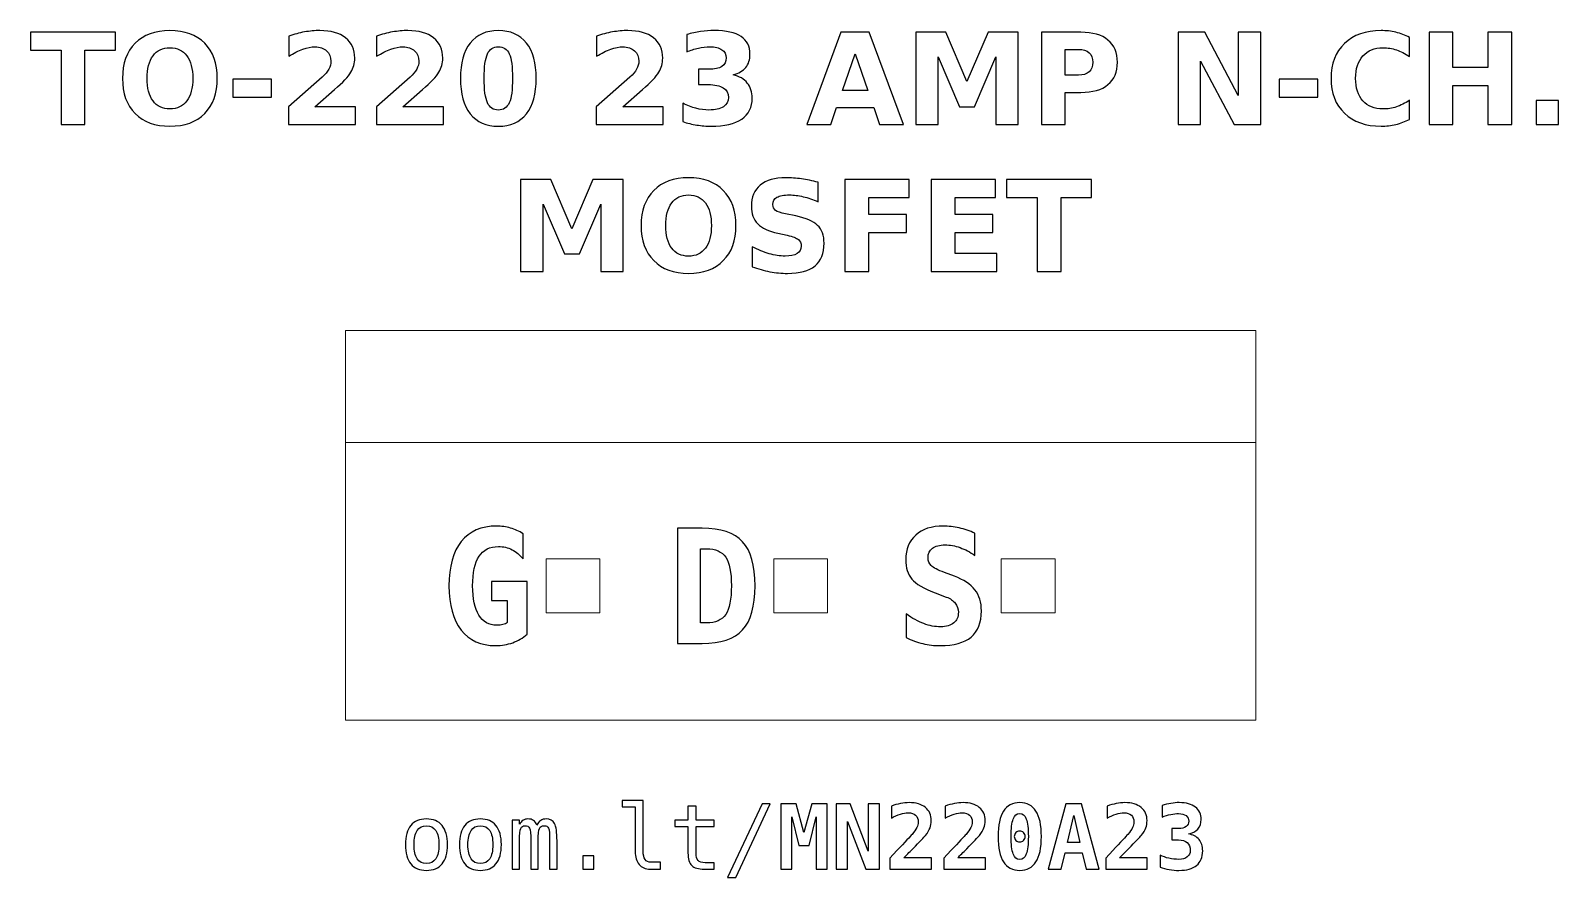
# Model space of a CAD drawing. Header units: centimetres. Extents: x -11.36 to -9.65, y -15.24 to -14.3.
import ezdxf

# ---------------------------------------------------------------- set-up
doc = ezdxf.new("R2010")
doc.units = ezdxf.units.CM
doc.header["$MEASUREMENT"] = 0
doc.layers.add('Layer 1', color=7, linetype='Continuous')

msp = doc.modelspace()

# ---------------------------------------------------------------- linework, layer by layer
at = {"layer": 'Layer 1', "color": 7, "lineweight": 20}
for points in [[(-11.008, -15.0675), (-9.992, -15.0675), (-9.992, -14.6325), (-11.008, -14.6325), (-11.008, -15.0675)], [(-10.784, -14.9475), (-10.724, -14.9475), (-10.724, -14.8875), (-10.784, -14.8875), (-10.784, -14.9475)], [(-10.53, -14.9475), (-10.47, -14.9475), (-10.47, -14.8875), (-10.53, -14.8875), (-10.53, -14.9475)], [(-10.276, -14.9475), (-10.216, -14.9475), (-10.216, -14.8875), (-10.276, -14.8875), (-10.276, -14.9475)]]:
    msp.add_lwpolyline(points, close=True, dxfattribs=at)
at = {"layer": 'Layer 1', "color": 250}
for points, knots in [([(-11.35967, -14.2996), (-11.35967, -14.2996), (-11.26487, -14.2996), (-11.26487, -14.2996), (-11.26487, -14.2996), (-11.26487, -14.2996), (-11.26487, -14.31966), (-11.26487, -14.31966), (-11.26487, -14.31966), (-11.26487, -14.31966), (-11.29897, -14.31966), (-11.29897, -14.31966), (-11.29897, -14.31966), (-11.29897, -14.31966), (-11.29897, -14.40247), (-11.29897, -14.40247), (-11.29897, -14.40247), (-11.29897, -14.40247), (-11.3255, -14.40247), (-11.3255, -14.40247), (-11.3255, -14.40247), (-11.3255, -14.40247), (-11.3255, -14.31966), (-11.3255, -14.31966), (-11.3255, -14.31966), (-11.3255, -14.31966), (-11.35967, -14.31966), (-11.35967, -14.31966), (-11.35967, -14.31966), (-11.35967, -14.31966), (-11.35967, -14.2996), (-11.35967, -14.2996)], [0, 0, 0, 0, 0.125, 0.125, 0.125, 0.125, 0.25, 0.25, 0.25, 0.25, 0.375, 0.375, 0.375, 0.375, 0.5, 0.5, 0.5, 0.5, 0.625, 0.625, 0.625, 0.625, 0.75, 0.75, 0.75, 0.75, 0.875, 0.875, 0.875, 0.875, 1, 1, 1, 1]), ([(-11.20414, -14.29774), (-11.18761, -14.29774), (-11.17465, -14.30247), (-11.16529, -14.31195), (-11.16529, -14.31195), (-11.15591, -14.3214), (-11.15123, -14.33445), (-11.15123, -14.35113), (-11.15123, -14.35113), (-11.15123, -14.36776), (-11.15591, -14.38081), (-11.16529, -14.39026), (-11.16529, -14.39026), (-11.17465, -14.39974), (-11.18761, -14.40447), (-11.20414, -14.40447), (-11.20414, -14.40447), (-11.22063, -14.40447), (-11.23356, -14.39974), (-11.24297, -14.39026), (-11.24297, -14.39026), (-11.25235, -14.38081), (-11.25706, -14.36776), (-11.25706, -14.35113), (-11.25706, -14.35113), (-11.25706, -14.33445), (-11.25235, -14.3214), (-11.24297, -14.31195), (-11.24297, -14.31195), (-11.23356, -14.30247), (-11.22063, -14.29774), (-11.20414, -14.29774)], [0, 0, 0, 0, 0.125, 0.125, 0.125, 0.125, 0.25, 0.25, 0.25, 0.25, 0.375, 0.375, 0.375, 0.375, 0.5, 0.5, 0.5, 0.5, 0.625, 0.625, 0.625, 0.625, 0.75, 0.75, 0.75, 0.75, 0.875, 0.875, 0.875, 0.875, 1, 1, 1, 1]), ([(-11.04229, -14.38297), (-11.04229, -14.38297), (-10.99701, -14.38297), (-10.99701, -14.38297), (-10.99701, -14.38297), (-10.99701, -14.38297), (-10.99701, -14.40247), (-10.99701, -14.40247), (-10.99701, -14.40247), (-10.99701, -14.40247), (-11.07178, -14.40247), (-11.07178, -14.40247), (-11.07178, -14.40247), (-11.07178, -14.40247), (-11.07178, -14.38297), (-11.07178, -14.38297), (-11.07178, -14.38297), (-11.07178, -14.38297), (-11.03422, -14.34984), (-11.03422, -14.34984), (-11.03422, -14.34984), (-11.03086, -14.3468), (-11.02839, -14.34384), (-11.02679, -14.34095), (-11.02679, -14.34095), (-11.02517, -14.33805), (-11.02437, -14.33504), (-11.02437, -14.33191), (-11.02437, -14.33191), (-11.02437, -14.32709), (-11.02599, -14.32321), (-11.02923, -14.32027), (-11.02923, -14.32027), (-11.03246, -14.31733), (-11.03676, -14.31588), (-11.04215, -14.31588), (-11.04215, -14.31588), (-11.04628, -14.31588), (-11.0508, -14.31677), (-11.05572, -14.31853), (-11.05572, -14.31853), (-11.06063, -14.3203), (-11.0659, -14.32293), (-11.0715, -14.32641), (-11.0715, -14.32641), (-11.0715, -14.32641), (-11.0715, -14.30381), (-11.0715, -14.30381), (-11.0715, -14.30381), (-11.06552, -14.30184), (-11.05962, -14.30033), (-11.05379, -14.2993), (-11.05379, -14.2993), (-11.04795, -14.29826), (-11.04224, -14.29774), (-11.03662, -14.29774), (-11.03662, -14.29774), (-11.02432, -14.29774), (-11.01475, -14.30045), (-11.00793, -14.30588), (-11.00793, -14.30588), (-11.00111, -14.31129), (-10.9977, -14.31884), (-10.9977, -14.32855), (-10.9977, -14.32855), (-10.9977, -14.33415), (-10.99915, -14.33937), (-11.00205, -14.34422), (-11.00205, -14.34422), (-11.00494, -14.34906), (-11.01103, -14.35555), (-11.0203, -14.36369), (-11.0203, -14.36369), (-11.0203, -14.36369), (-11.04229, -14.38297), (-11.04229, -14.38297)], [0, 0, 0, 0, 0.0526316, 0.0526316, 0.0526316, 0.0526316, 0.1052632, 0.1052632, 0.1052632, 0.1052632, 0.1578947, 0.1578947, 0.1578947, 0.1578947, 0.2105263, 0.2105263, 0.2105263, 0.2105263, 0.2631579, 0.2631579, 0.2631579, 0.2631579, 0.3157895, 0.3157895, 0.3157895, 0.3157895, 0.3684211, 0.3684211, 0.3684211, 0.3684211, 0.4210526, 0.4210526, 0.4210526, 0.4210526, 0.4736842, 0.4736842, 0.4736842, 0.4736842, 0.5263158, 0.5263158, 0.5263158, 0.5263158, 0.5789474, 0.5789474, 0.5789474, 0.5789474, 0.6315789, 0.6315789, 0.6315789, 0.6315789, 0.6842105, 0.6842105, 0.6842105, 0.6842105, 0.7368421, 0.7368421, 0.7368421, 0.7368421, 0.7894737, 0.7894737, 0.7894737, 0.7894737, 0.8421053, 0.8421053, 0.8421053, 0.8421053, 0.8947368, 0.8947368, 0.8947368, 0.8947368, 0.9473684, 0.9473684, 0.9473684, 0.9473684, 1, 1, 1, 1]), ([(-10.9441, -14.38297), (-10.9441, -14.38297), (-10.89882, -14.38297), (-10.89882, -14.38297), (-10.89882, -14.38297), (-10.89882, -14.38297), (-10.89882, -14.40247), (-10.89882, -14.40247), (-10.89882, -14.40247), (-10.89882, -14.40247), (-10.97359, -14.40247), (-10.97359, -14.40247), (-10.97359, -14.40247), (-10.97359, -14.40247), (-10.97359, -14.38297), (-10.97359, -14.38297), (-10.97359, -14.38297), (-10.97359, -14.38297), (-10.93603, -14.34984), (-10.93603, -14.34984), (-10.93603, -14.34984), (-10.93267, -14.3468), (-10.9302, -14.34384), (-10.9286, -14.34095), (-10.9286, -14.34095), (-10.92698, -14.33805), (-10.92618, -14.33504), (-10.92618, -14.33191), (-10.92618, -14.33191), (-10.92618, -14.32709), (-10.9278, -14.32321), (-10.93104, -14.32027), (-10.93104, -14.32027), (-10.93427, -14.31733), (-10.93857, -14.31588), (-10.94396, -14.31588), (-10.94396, -14.31588), (-10.94809, -14.31588), (-10.95261, -14.31677), (-10.95753, -14.31853), (-10.95753, -14.31853), (-10.96244, -14.3203), (-10.96771, -14.32293), (-10.97331, -14.32641), (-10.97331, -14.32641), (-10.97331, -14.32641), (-10.97331, -14.30381), (-10.97331, -14.30381), (-10.97331, -14.30381), (-10.96733, -14.30184), (-10.96143, -14.30033), (-10.9556, -14.2993), (-10.9556, -14.2993), (-10.94976, -14.29826), (-10.94405, -14.29774), (-10.93843, -14.29774), (-10.93843, -14.29774), (-10.92613, -14.29774), (-10.91656, -14.30045), (-10.90974, -14.30588), (-10.90974, -14.30588), (-10.90292, -14.31129), (-10.89951, -14.31884), (-10.89951, -14.32855), (-10.89951, -14.32855), (-10.89951, -14.33415), (-10.90096, -14.33937), (-10.90386, -14.34422), (-10.90386, -14.34422), (-10.90675, -14.34906), (-10.91284, -14.35555), (-10.92211, -14.36369), (-10.92211, -14.36369), (-10.92211, -14.36369), (-10.9441, -14.38297), (-10.9441, -14.38297)], [0, 0, 0, 0, 0.0526316, 0.0526316, 0.0526316, 0.0526316, 0.1052632, 0.1052632, 0.1052632, 0.1052632, 0.1578947, 0.1578947, 0.1578947, 0.1578947, 0.2105263, 0.2105263, 0.2105263, 0.2105263, 0.2631579, 0.2631579, 0.2631579, 0.2631579, 0.3157895, 0.3157895, 0.3157895, 0.3157895, 0.3684211, 0.3684211, 0.3684211, 0.3684211, 0.4210526, 0.4210526, 0.4210526, 0.4210526, 0.4736842, 0.4736842, 0.4736842, 0.4736842, 0.5263158, 0.5263158, 0.5263158, 0.5263158, 0.5789474, 0.5789474, 0.5789474, 0.5789474, 0.6315789, 0.6315789, 0.6315789, 0.6315789, 0.6842105, 0.6842105, 0.6842105, 0.6842105, 0.7368421, 0.7368421, 0.7368421, 0.7368421, 0.7894737, 0.7894737, 0.7894737, 0.7894737, 0.8421053, 0.8421053, 0.8421053, 0.8421053, 0.8947368, 0.8947368, 0.8947368, 0.8947368, 0.9473684, 0.9473684, 0.9473684, 0.9473684, 1, 1, 1, 1]), ([(-10.79513, -14.35113), (-10.79513, -14.36818), (-10.7988, -14.38133), (-10.80616, -14.39059), (-10.80616, -14.39059), (-10.8135, -14.39984), (-10.82394, -14.40447), (-10.83744, -14.40447), (-10.83744, -14.40447), (-10.85099, -14.40447), (-10.86145, -14.39984), (-10.86879, -14.39059), (-10.86879, -14.39059), (-10.87615, -14.38133), (-10.87982, -14.36818), (-10.87982, -14.35113), (-10.87982, -14.35113), (-10.87982, -14.33406), (-10.87615, -14.32088), (-10.86879, -14.31162), (-10.86879, -14.31162), (-10.86145, -14.30238), (-10.85099, -14.29774), (-10.83744, -14.29774), (-10.83744, -14.29774), (-10.82394, -14.29774), (-10.8135, -14.30238), (-10.80616, -14.31162), (-10.80616, -14.31162), (-10.7988, -14.32088), (-10.79513, -14.33406), (-10.79513, -14.35113)], [0, 0, 0, 0, 0.125, 0.125, 0.125, 0.125, 0.25, 0.25, 0.25, 0.25, 0.375, 0.375, 0.375, 0.375, 0.5, 0.5, 0.5, 0.5, 0.625, 0.625, 0.625, 0.625, 0.75, 0.75, 0.75, 0.75, 0.875, 0.875, 0.875, 0.875, 1, 1, 1, 1]), ([(-10.69859, -14.38297), (-10.69859, -14.38297), (-10.65331, -14.38297), (-10.65331, -14.38297), (-10.65331, -14.38297), (-10.65331, -14.38297), (-10.65331, -14.40247), (-10.65331, -14.40247), (-10.65331, -14.40247), (-10.65331, -14.40247), (-10.72808, -14.40247), (-10.72808, -14.40247), (-10.72808, -14.40247), (-10.72808, -14.40247), (-10.72808, -14.38297), (-10.72808, -14.38297), (-10.72808, -14.38297), (-10.72808, -14.38297), (-10.69052, -14.34984), (-10.69052, -14.34984), (-10.69052, -14.34984), (-10.68716, -14.3468), (-10.68469, -14.34384), (-10.68309, -14.34095), (-10.68309, -14.34095), (-10.68147, -14.33805), (-10.68067, -14.33504), (-10.68067, -14.33191), (-10.68067, -14.33191), (-10.68067, -14.32709), (-10.68229, -14.32321), (-10.68553, -14.32027), (-10.68553, -14.32027), (-10.68876, -14.31733), (-10.69306, -14.31588), (-10.69845, -14.31588), (-10.69845, -14.31588), (-10.70258, -14.31588), (-10.7071, -14.31677), (-10.71202, -14.31853), (-10.71202, -14.31853), (-10.71693, -14.3203), (-10.7222, -14.32293), (-10.7278, -14.32641), (-10.7278, -14.32641), (-10.7278, -14.32641), (-10.7278, -14.30381), (-10.7278, -14.30381), (-10.7278, -14.30381), (-10.72182, -14.30184), (-10.71592, -14.30033), (-10.71009, -14.2993), (-10.71009, -14.2993), (-10.70425, -14.29826), (-10.69854, -14.29774), (-10.69292, -14.29774), (-10.69292, -14.29774), (-10.68062, -14.29774), (-10.67105, -14.30045), (-10.66423, -14.30588), (-10.66423, -14.30588), (-10.65741, -14.31129), (-10.654, -14.31884), (-10.654, -14.32855), (-10.654, -14.32855), (-10.654, -14.33415), (-10.65545, -14.33937), (-10.65835, -14.34422), (-10.65835, -14.34422), (-10.66124, -14.34906), (-10.66733, -14.35555), (-10.6766, -14.36369), (-10.6766, -14.36369), (-10.6766, -14.36369), (-10.69859, -14.38297), (-10.69859, -14.38297)], [0, 0, 0, 0, 0.0526316, 0.0526316, 0.0526316, 0.0526316, 0.1052632, 0.1052632, 0.1052632, 0.1052632, 0.1578947, 0.1578947, 0.1578947, 0.1578947, 0.2105263, 0.2105263, 0.2105263, 0.2105263, 0.2631579, 0.2631579, 0.2631579, 0.2631579, 0.3157895, 0.3157895, 0.3157895, 0.3157895, 0.3684211, 0.3684211, 0.3684211, 0.3684211, 0.4210526, 0.4210526, 0.4210526, 0.4210526, 0.4736842, 0.4736842, 0.4736842, 0.4736842, 0.5263158, 0.5263158, 0.5263158, 0.5263158, 0.5789474, 0.5789474, 0.5789474, 0.5789474, 0.6315789, 0.6315789, 0.6315789, 0.6315789, 0.6842105, 0.6842105, 0.6842105, 0.6842105, 0.7368421, 0.7368421, 0.7368421, 0.7368421, 0.7894737, 0.7894737, 0.7894737, 0.7894737, 0.8421053, 0.8421053, 0.8421053, 0.8421053, 0.8947368, 0.8947368, 0.8947368, 0.8947368, 0.9473684, 0.9473684, 0.9473684, 0.9473684, 1, 1, 1, 1]), ([(-10.57533, -14.34699), (-10.56841, -14.34878), (-10.56312, -14.35191), (-10.55952, -14.35633), (-10.55952, -14.35633), (-10.55592, -14.36077), (-10.55411, -14.36639), (-10.55411, -14.37324), (-10.55411, -14.37324), (-10.55411, -14.38344), (-10.55802, -14.3912), (-10.56582, -14.39652), (-10.56582, -14.39652), (-10.57363, -14.40181), (-10.58502, -14.40447), (-10.6, -14.40447), (-10.6, -14.40447), (-10.60529, -14.40447), (-10.61058, -14.40405), (-10.6159, -14.4032), (-10.6159, -14.4032), (-10.62119, -14.40235), (-10.62643, -14.40106), (-10.63163, -14.39937), (-10.63163, -14.39937), (-10.63163, -14.39937), (-10.63163, -14.3789), (-10.63163, -14.3789), (-10.63163, -14.3789), (-10.62667, -14.38137), (-10.62175, -14.38326), (-10.61686, -14.38453), (-10.61686, -14.38453), (-10.61197, -14.38577), (-10.60715, -14.38641), (-10.60242, -14.38641), (-10.60242, -14.38641), (-10.59539, -14.38641), (-10.59, -14.38518), (-10.58626, -14.38276), (-10.58626, -14.38276), (-10.58252, -14.38032), (-10.58064, -14.37684), (-10.58064, -14.37227), (-10.58064, -14.37227), (-10.58064, -14.36759), (-10.58257, -14.36404), (-10.5864, -14.36164), (-10.5864, -14.36164), (-10.59024, -14.35922), (-10.5959, -14.35802), (-10.60338, -14.35802), (-10.60338, -14.35802), (-10.60338, -14.35802), (-10.61399, -14.35802), (-10.61399, -14.35802), (-10.61399, -14.35802), (-10.61399, -14.35802), (-10.61399, -14.34092), (-10.61399, -14.34092), (-10.61399, -14.34092), (-10.61399, -14.34092), (-10.60284, -14.34092), (-10.60284, -14.34092), (-10.60284, -14.34092), (-10.59616, -14.34092), (-10.59122, -14.33989), (-10.58796, -14.33779), (-10.58796, -14.33779), (-10.58469, -14.3357), (-10.58306, -14.33253), (-10.58306, -14.32827), (-10.58306, -14.32827), (-10.58306, -14.32432), (-10.58464, -14.32126), (-10.58781, -14.31912), (-10.58781, -14.31912), (-10.59099, -14.31696), (-10.59546, -14.31588), (-10.60124, -14.31588), (-10.60124, -14.31588), (-10.60552, -14.31588), (-10.60983, -14.31635), (-10.6142, -14.31731), (-10.6142, -14.31731), (-10.61855, -14.31827), (-10.62288, -14.31971), (-10.62721, -14.32159), (-10.62721, -14.32159), (-10.62721, -14.32159), (-10.62721, -14.30216), (-10.62721, -14.30216), (-10.62721, -14.30216), (-10.62196, -14.30068), (-10.61679, -14.29958), (-10.61164, -14.29885), (-10.61164, -14.29885), (-10.60649, -14.29812), (-10.60146, -14.29774), (-10.59649, -14.29774), (-10.59649, -14.29774), (-10.58313, -14.29774), (-10.57312, -14.29993), (-10.56648, -14.30433), (-10.56648, -14.30433), (-10.55985, -14.3087), (-10.55654, -14.31531), (-10.55654, -14.32413), (-10.55654, -14.32413), (-10.55654, -14.33013), (-10.55811, -14.33507), (-10.56129, -14.3389), (-10.56129, -14.3389), (-10.56446, -14.34273), (-10.56914, -14.34544), (-10.57533, -14.34699)], [0, 0, 0, 0, 0.0344828, 0.0344828, 0.0344828, 0.0344828, 0.0689655, 0.0689655, 0.0689655, 0.0689655, 0.1034483, 0.1034483, 0.1034483, 0.1034483, 0.137931, 0.137931, 0.137931, 0.137931, 0.1724138, 0.1724138, 0.1724138, 0.1724138, 0.2068966, 0.2068966, 0.2068966, 0.2068966, 0.2413793, 0.2413793, 0.2413793, 0.2413793, 0.2758621, 0.2758621, 0.2758621, 0.2758621, 0.3103448, 0.3103448, 0.3103448, 0.3103448, 0.3448276, 0.3448276, 0.3448276, 0.3448276, 0.3793103, 0.3793103, 0.3793103, 0.3793103, 0.4137931, 0.4137931, 0.4137931, 0.4137931, 0.4482759, 0.4482759, 0.4482759, 0.4482759, 0.4827586, 0.4827586, 0.4827586, 0.4827586, 0.5172414, 0.5172414, 0.5172414, 0.5172414, 0.5517241, 0.5517241, 0.5517241, 0.5517241, 0.5862069, 0.5862069, 0.5862069, 0.5862069, 0.6206897, 0.6206897, 0.6206897, 0.6206897, 0.6551724, 0.6551724, 0.6551724, 0.6551724, 0.6896552, 0.6896552, 0.6896552, 0.6896552, 0.7241379, 0.7241379, 0.7241379, 0.7241379, 0.7586207, 0.7586207, 0.7586207, 0.7586207, 0.7931034, 0.7931034, 0.7931034, 0.7931034, 0.8275862, 0.8275862, 0.8275862, 0.8275862, 0.862069, 0.862069, 0.862069, 0.862069, 0.8965517, 0.8965517, 0.8965517, 0.8965517, 0.9310345, 0.9310345, 0.9310345, 0.9310345, 0.9655172, 0.9655172, 0.9655172, 0.9655172, 1, 1, 1, 1]), ([(-10.41836, -14.38375), (-10.41836, -14.38375), (-10.45985, -14.38375), (-10.45985, -14.38375), (-10.45985, -14.38375), (-10.45985, -14.38375), (-10.46639, -14.40247), (-10.46639, -14.40247), (-10.46639, -14.40247), (-10.46639, -14.40247), (-10.49306, -14.40247), (-10.49306, -14.40247), (-10.49306, -14.40247), (-10.49306, -14.40247), (-10.45496, -14.2996), (-10.45496, -14.2996), (-10.45496, -14.2996), (-10.45496, -14.2996), (-10.42333, -14.2996), (-10.42333, -14.2996), (-10.42333, -14.2996), (-10.42333, -14.2996), (-10.38523, -14.40247), (-10.38523, -14.40247), (-10.38523, -14.40247), (-10.38523, -14.40247), (-10.4119, -14.40247), (-10.4119, -14.40247), (-10.4119, -14.40247), (-10.4119, -14.40247), (-10.41836, -14.38375), (-10.41836, -14.38375)], [0, 0, 0, 0, 0.125, 0.125, 0.125, 0.125, 0.25, 0.25, 0.25, 0.25, 0.375, 0.375, 0.375, 0.375, 0.5, 0.5, 0.5, 0.5, 0.625, 0.625, 0.625, 0.625, 0.75, 0.75, 0.75, 0.75, 0.875, 0.875, 0.875, 0.875, 1, 1, 1, 1]), ([(-10.37156, -14.2996), (-10.37156, -14.2996), (-10.33781, -14.2996), (-10.33781, -14.2996), (-10.33781, -14.2996), (-10.33781, -14.2996), (-10.31436, -14.35466), (-10.31436, -14.35466), (-10.31436, -14.35466), (-10.31436, -14.35466), (-10.2908, -14.2996), (-10.2908, -14.2996), (-10.2908, -14.2996), (-10.2908, -14.2996), (-10.25712, -14.2996), (-10.25712, -14.2996), (-10.25712, -14.2996), (-10.25712, -14.2996), (-10.25712, -14.40247), (-10.25712, -14.40247), (-10.25712, -14.40247), (-10.25712, -14.40247), (-10.28219, -14.40247), (-10.28219, -14.40247), (-10.28219, -14.40247), (-10.28219, -14.40247), (-10.28219, -14.32723), (-10.28219, -14.32723), (-10.28219, -14.32723), (-10.28219, -14.32723), (-10.3059, -14.38269), (-10.3059, -14.38269), (-10.3059, -14.38269), (-10.3059, -14.38269), (-10.32271, -14.38269), (-10.32271, -14.38269), (-10.32271, -14.38269), (-10.32271, -14.38269), (-10.34642, -14.32723), (-10.34642, -14.32723), (-10.34642, -14.32723), (-10.34642, -14.32723), (-10.34642, -14.40247), (-10.34642, -14.40247), (-10.34642, -14.40247), (-10.34642, -14.40247), (-10.37156, -14.40247), (-10.37156, -14.40247), (-10.37156, -14.40247), (-10.37156, -14.40247), (-10.37156, -14.2996), (-10.37156, -14.2996)], [0, 0, 0, 0, 0.0769231, 0.0769231, 0.0769231, 0.0769231, 0.1538462, 0.1538462, 0.1538462, 0.1538462, 0.2307692, 0.2307692, 0.2307692, 0.2307692, 0.3076923, 0.3076923, 0.3076923, 0.3076923, 0.3846154, 0.3846154, 0.3846154, 0.3846154, 0.4615385, 0.4615385, 0.4615385, 0.4615385, 0.5384615, 0.5384615, 0.5384615, 0.5384615, 0.6153846, 0.6153846, 0.6153846, 0.6153846, 0.6923077, 0.6923077, 0.6923077, 0.6923077, 0.7692308, 0.7692308, 0.7692308, 0.7692308, 0.8461538, 0.8461538, 0.8461538, 0.8461538, 0.9230769, 0.9230769, 0.9230769, 0.9230769, 1, 1, 1, 1]), ([(-10.23113, -14.2996), (-10.23113, -14.2996), (-10.18711, -14.2996), (-10.18711, -14.2996), (-10.18711, -14.2996), (-10.17401, -14.2996), (-10.16396, -14.30252), (-10.15695, -14.30833), (-10.15695, -14.30833), (-10.14995, -14.31414), (-10.14644, -14.32241), (-10.14644, -14.33316), (-10.14644, -14.33316), (-10.14644, -14.34393), (-10.14995, -14.35223), (-10.15695, -14.35804), (-10.15695, -14.35804), (-10.16396, -14.36385), (-10.17401, -14.36677), (-10.18711, -14.36677), (-10.18711, -14.36677), (-10.18711, -14.36677), (-10.2046, -14.36677), (-10.2046, -14.36677), (-10.2046, -14.36677), (-10.2046, -14.36677), (-10.2046, -14.40247), (-10.2046, -14.40247), (-10.2046, -14.40247), (-10.2046, -14.40247), (-10.23113, -14.40247), (-10.23113, -14.40247), (-10.23113, -14.40247), (-10.23113, -14.40247), (-10.23113, -14.2996), (-10.23113, -14.2996)], [0, 0, 0, 0, 0.1111111, 0.1111111, 0.1111111, 0.1111111, 0.2222222, 0.2222222, 0.2222222, 0.2222222, 0.3333333, 0.3333333, 0.3333333, 0.3333333, 0.4444444, 0.4444444, 0.4444444, 0.4444444, 0.5555556, 0.5555556, 0.5555556, 0.5555556, 0.6666667, 0.6666667, 0.6666667, 0.6666667, 0.7777778, 0.7777778, 0.7777778, 0.7777778, 0.8888889, 0.8888889, 0.8888889, 0.8888889, 1, 1, 1, 1]), ([(-10.07859, -14.2996), (-10.07859, -14.2996), (-10.04896, -14.2996), (-10.04896, -14.2996), (-10.04896, -14.2996), (-10.04896, -14.2996), (-10.01154, -14.37016), (-10.01154, -14.37016), (-10.01154, -14.37016), (-10.01154, -14.37016), (-10.01154, -14.2996), (-10.01154, -14.2996), (-10.01154, -14.2996), (-10.01154, -14.2996), (-9.9864, -14.2996), (-9.9864, -14.2996), (-9.9864, -14.2996), (-9.9864, -14.2996), (-9.9864, -14.40247), (-9.9864, -14.40247), (-9.9864, -14.40247), (-9.9864, -14.40247), (-10.01603, -14.40247), (-10.01603, -14.40247), (-10.01603, -14.40247), (-10.01603, -14.40247), (-10.05345, -14.33191), (-10.05345, -14.33191), (-10.05345, -14.33191), (-10.05345, -14.33191), (-10.05345, -14.40247), (-10.05345, -14.40247), (-10.05345, -14.40247), (-10.05345, -14.40247), (-10.07859, -14.40247), (-10.07859, -14.40247), (-10.07859, -14.40247), (-10.07859, -14.40247), (-10.07859, -14.2996), (-10.07859, -14.2996)], [0, 0, 0, 0, 0.1, 0.1, 0.1, 0.1, 0.2, 0.2, 0.2, 0.2, 0.3, 0.3, 0.3, 0.3, 0.4, 0.4, 0.4, 0.4, 0.5, 0.5, 0.5, 0.5, 0.6, 0.6, 0.6, 0.6, 0.7, 0.7, 0.7, 0.7, 0.8, 0.8, 0.8, 0.8, 0.9, 0.9, 0.9, 0.9, 1, 1, 1, 1]), ([(-9.82036, -14.39683), (-9.82522, -14.39934), (-9.8303, -14.40125), (-9.8356, -14.40254), (-9.8356, -14.40254), (-9.84086, -14.40383), (-9.84639, -14.40447), (-9.85213, -14.40447), (-9.85213, -14.40447), (-9.86925, -14.40447), (-9.88282, -14.39967), (-9.89284, -14.3901), (-9.89284, -14.3901), (-9.90286, -14.38053), (-9.90787, -14.36755), (-9.90787, -14.35113), (-9.90787, -14.35113), (-9.90787, -14.33469), (-9.90286, -14.32168), (-9.89284, -14.31211), (-9.89284, -14.31211), (-9.88282, -14.30254), (-9.86925, -14.29774), (-9.85213, -14.29774), (-9.85213, -14.29774), (-9.84639, -14.29774), (-9.84086, -14.29838), (-9.8356, -14.29967), (-9.8356, -14.29967), (-9.8303, -14.30096), (-9.82522, -14.30287), (-9.82036, -14.30539), (-9.82036, -14.30539), (-9.82036, -14.30539), (-9.82036, -14.32667), (-9.82036, -14.32667), (-9.82036, -14.32667), (-9.82527, -14.32331), (-9.83012, -14.32086), (-9.83489, -14.31931), (-9.83489, -14.31931), (-9.83966, -14.31773), (-9.8447, -14.31696), (-9.84999, -14.31696), (-9.84999, -14.31696), (-9.85944, -14.31696), (-9.8669, -14.31999), (-9.87231, -14.32606), (-9.87231, -14.32606), (-9.87774, -14.33213), (-9.88045, -14.34048), (-9.88045, -14.35113), (-9.88045, -14.35113), (-9.88045, -14.36176), (-9.87774, -14.37009), (-9.87231, -14.37615), (-9.87231, -14.37615), (-9.8669, -14.38222), (-9.85944, -14.38525), (-9.84999, -14.38525), (-9.84999, -14.38525), (-9.8447, -14.38525), (-9.83966, -14.38448), (-9.83489, -14.3829), (-9.83489, -14.3829), (-9.83012, -14.38135), (-9.82527, -14.3789), (-9.82036, -14.37554), (-9.82036, -14.37554), (-9.82036, -14.37554), (-9.82036, -14.39683), (-9.82036, -14.39683)], [0, 0, 0, 0, 0.0555556, 0.0555556, 0.0555556, 0.0555556, 0.1111111, 0.1111111, 0.1111111, 0.1111111, 0.1666667, 0.1666667, 0.1666667, 0.1666667, 0.2222222, 0.2222222, 0.2222222, 0.2222222, 0.2777778, 0.2777778, 0.2777778, 0.2777778, 0.3333333, 0.3333333, 0.3333333, 0.3333333, 0.3888889, 0.3888889, 0.3888889, 0.3888889, 0.4444444, 0.4444444, 0.4444444, 0.4444444, 0.5, 0.5, 0.5, 0.5, 0.5555556, 0.5555556, 0.5555556, 0.5555556, 0.6111111, 0.6111111, 0.6111111, 0.6111111, 0.6666667, 0.6666667, 0.6666667, 0.6666667, 0.7222222, 0.7222222, 0.7222222, 0.7222222, 0.7777778, 0.7777778, 0.7777778, 0.7777778, 0.8333333, 0.8333333, 0.8333333, 0.8333333, 0.8888889, 0.8888889, 0.8888889, 0.8888889, 0.9444444, 0.9444444, 0.9444444, 0.9444444, 1, 1, 1, 1]), ([(-9.79839, -14.2996), (-9.79839, -14.2996), (-9.77186, -14.2996), (-9.77186, -14.2996), (-9.77186, -14.2996), (-9.77186, -14.2996), (-9.77186, -14.33881), (-9.77186, -14.33881), (-9.77186, -14.33881), (-9.77186, -14.33881), (-9.73273, -14.33881), (-9.73273, -14.33881), (-9.73273, -14.33881), (-9.73273, -14.33881), (-9.73273, -14.2996), (-9.73273, -14.2996), (-9.73273, -14.2996), (-9.73273, -14.2996), (-9.7062, -14.2996), (-9.7062, -14.2996), (-9.7062, -14.2996), (-9.7062, -14.2996), (-9.7062, -14.40247), (-9.7062, -14.40247), (-9.7062, -14.40247), (-9.7062, -14.40247), (-9.73273, -14.40247), (-9.73273, -14.40247), (-9.73273, -14.40247), (-9.73273, -14.40247), (-9.73273, -14.35887), (-9.73273, -14.35887), (-9.73273, -14.35887), (-9.73273, -14.35887), (-9.77186, -14.35887), (-9.77186, -14.35887), (-9.77186, -14.35887), (-9.77186, -14.35887), (-9.77186, -14.40247), (-9.77186, -14.40247), (-9.77186, -14.40247), (-9.77186, -14.40247), (-9.79839, -14.40247), (-9.79839, -14.40247), (-9.79839, -14.40247), (-9.79839, -14.40247), (-9.79839, -14.2996), (-9.79839, -14.2996)], [0, 0, 0, 0, 0.0833333, 0.0833333, 0.0833333, 0.0833333, 0.1666667, 0.1666667, 0.1666667, 0.1666667, 0.25, 0.25, 0.25, 0.25, 0.3333333, 0.3333333, 0.3333333, 0.3333333, 0.4166667, 0.4166667, 0.4166667, 0.4166667, 0.5, 0.5, 0.5, 0.5, 0.5833333, 0.5833333, 0.5833333, 0.5833333, 0.6666667, 0.6666667, 0.6666667, 0.6666667, 0.75, 0.75, 0.75, 0.75, 0.8333333, 0.8333333, 0.8333333, 0.8333333, 0.9166667, 0.9166667, 0.9166667, 0.9166667, 1, 1, 1, 1]), ([(-11.20414, -14.31696), (-11.21223, -14.31696), (-11.21849, -14.31994), (-11.22296, -14.32592), (-11.22296, -14.32592), (-11.2274, -14.33189), (-11.22964, -14.34029), (-11.22964, -14.35113), (-11.22964, -14.35113), (-11.22964, -14.36195), (-11.2274, -14.37032), (-11.22296, -14.37629), (-11.22296, -14.37629), (-11.21849, -14.38227), (-11.21223, -14.38525), (-11.20414, -14.38525), (-11.20414, -14.38525), (-11.196, -14.38525), (-11.18973, -14.38227), (-11.18526, -14.37629), (-11.18526, -14.37629), (-11.18081, -14.37032), (-11.17858, -14.36195), (-11.17858, -14.35113), (-11.17858, -14.35113), (-11.17858, -14.34029), (-11.18081, -14.33189), (-11.18526, -14.32592), (-11.18526, -14.32592), (-11.18973, -14.31994), (-11.196, -14.31696), (-11.20414, -14.31696)], [0, 0, 0, 0, 0.125, 0.125, 0.125, 0.125, 0.25, 0.25, 0.25, 0.25, 0.375, 0.375, 0.375, 0.375, 0.5, 0.5, 0.5, 0.5, 0.625, 0.625, 0.625, 0.625, 0.75, 0.75, 0.75, 0.75, 0.875, 0.875, 0.875, 0.875, 1, 1, 1, 1]), ([(-10.82166, -14.35094), (-10.82166, -14.33808), (-10.82286, -14.32902), (-10.82528, -14.32375), (-10.82528, -14.32375), (-10.82768, -14.31851), (-10.83175, -14.31588), (-10.83744, -14.31588), (-10.83744, -14.31588), (-10.84313, -14.31588), (-10.8472, -14.31851), (-10.84965, -14.32375), (-10.84965, -14.32375), (-10.85207, -14.32902), (-10.85329, -14.33808), (-10.85329, -14.35094), (-10.85329, -14.35094), (-10.85329, -14.36392), (-10.85207, -14.3731), (-10.84965, -14.37841), (-10.84965, -14.37841), (-10.8472, -14.38375), (-10.84313, -14.38641), (-10.83744, -14.38641), (-10.83744, -14.38641), (-10.8318, -14.38641), (-10.82775, -14.38375), (-10.8253, -14.37841), (-10.8253, -14.37841), (-10.82288, -14.3731), (-10.82166, -14.36392), (-10.82166, -14.35094)], [0, 0, 0, 0, 0.125, 0.125, 0.125, 0.125, 0.25, 0.25, 0.25, 0.25, 0.375, 0.375, 0.375, 0.375, 0.5, 0.5, 0.5, 0.5, 0.625, 0.625, 0.625, 0.625, 0.75, 0.75, 0.75, 0.75, 0.875, 0.875, 0.875, 0.875, 1, 1, 1, 1]), ([(-10.45324, -14.36465), (-10.45324, -14.36465), (-10.42504, -14.36465), (-10.42504, -14.36465), (-10.42504, -14.36465), (-10.42504, -14.36465), (-10.43911, -14.32373), (-10.43911, -14.32373), (-10.43911, -14.32373), (-10.43911, -14.32373), (-10.45324, -14.36465), (-10.45324, -14.36465)], [0, 0, 0, 0, 0.3333333, 0.3333333, 0.3333333, 0.3333333, 0.6666667, 0.6666667, 0.6666667, 0.6666667, 1, 1, 1, 1]), ([(-10.2046, -14.31882), (-10.2046, -14.31882), (-10.2046, -14.34755), (-10.2046, -14.34755), (-10.2046, -14.34755), (-10.2046, -14.34755), (-10.18993, -14.34755), (-10.18993, -14.34755), (-10.18993, -14.34755), (-10.18478, -14.34755), (-10.1808, -14.34631), (-10.178, -14.34379), (-10.178, -14.34379), (-10.1752, -14.3413), (-10.17379, -14.33775), (-10.17379, -14.33316), (-10.17379, -14.33316), (-10.17379, -14.32855), (-10.1752, -14.32502), (-10.178, -14.32253), (-10.178, -14.32253), (-10.1808, -14.32006), (-10.18478, -14.31882), (-10.18993, -14.31882), (-10.18993, -14.31882), (-10.18993, -14.31882), (-10.2046, -14.31882), (-10.2046, -14.31882)], [0, 0, 0, 0, 0.1428571, 0.1428571, 0.1428571, 0.1428571, 0.2857143, 0.2857143, 0.2857143, 0.2857143, 0.4285714, 0.4285714, 0.4285714, 0.4285714, 0.5714286, 0.5714286, 0.5714286, 0.5714286, 0.7142857, 0.7142857, 0.7142857, 0.7142857, 0.8571429, 0.8571429, 0.8571429, 0.8571429, 1, 1, 1, 1]), ([(-11.13387, -14.35184), (-11.13387, -14.35184), (-11.09059, -14.35184), (-11.09059, -14.35184), (-11.09059, -14.35184), (-11.09059, -14.35184), (-11.09059, -14.3719), (-11.09059, -14.3719), (-11.09059, -14.3719), (-11.09059, -14.3719), (-11.13387, -14.3719), (-11.13387, -14.3719), (-11.13387, -14.3719), (-11.13387, -14.3719), (-11.13387, -14.35184), (-11.13387, -14.35184)], [0, 0, 0, 0, 0.25, 0.25, 0.25, 0.25, 0.5, 0.5, 0.5, 0.5, 0.75, 0.75, 0.75, 0.75, 1, 1, 1, 1]), ([(-9.96582, -14.35184), (-9.96582, -14.35184), (-9.92254, -14.35184), (-9.92254, -14.35184), (-9.92254, -14.35184), (-9.92254, -14.35184), (-9.92254, -14.3719), (-9.92254, -14.3719), (-9.92254, -14.3719), (-9.92254, -14.3719), (-9.96582, -14.3719), (-9.96582, -14.3719), (-9.96582, -14.3719), (-9.96582, -14.3719), (-9.96582, -14.35184), (-9.96582, -14.35184)], [0, 0, 0, 0, 0.25, 0.25, 0.25, 0.25, 0.5, 0.5, 0.5, 0.5, 0.75, 0.75, 0.75, 0.75, 1, 1, 1, 1]), ([(-9.67887, -14.3758), (-9.67887, -14.3758), (-9.65405, -14.3758), (-9.65405, -14.3758), (-9.65405, -14.3758), (-9.65405, -14.3758), (-9.65405, -14.40247), (-9.65405, -14.40247), (-9.65405, -14.40247), (-9.65405, -14.40247), (-9.67887, -14.40247), (-9.67887, -14.40247), (-9.67887, -14.40247), (-9.67887, -14.40247), (-9.67887, -14.3758), (-9.67887, -14.3758)], [0, 0, 0, 0, 0.25, 0.25, 0.25, 0.25, 0.5, 0.5, 0.5, 0.5, 0.75, 0.75, 0.75, 0.75, 1, 1, 1, 1]), ([(-10.62516, -14.46199), (-10.60863, -14.46199), (-10.59567, -14.46672), (-10.58631, -14.4762), (-10.58631, -14.4762), (-10.57693, -14.48565), (-10.57225, -14.4987), (-10.57225, -14.51538), (-10.57225, -14.51538), (-10.57225, -14.53201), (-10.57693, -14.54506), (-10.58631, -14.55451), (-10.58631, -14.55451), (-10.59567, -14.56399), (-10.60863, -14.56872), (-10.62516, -14.56872), (-10.62516, -14.56872), (-10.64165, -14.56872), (-10.65458, -14.56399), (-10.66399, -14.55451), (-10.66399, -14.55451), (-10.67337, -14.54506), (-10.67808, -14.53201), (-10.67808, -14.51538), (-10.67808, -14.51538), (-10.67808, -14.4987), (-10.67337, -14.48565), (-10.66399, -14.4762), (-10.66399, -14.4762), (-10.65458, -14.46672), (-10.64165, -14.46199), (-10.62516, -14.46199)], [0, 0, 0, 0, 0.125, 0.125, 0.125, 0.125, 0.25, 0.25, 0.25, 0.25, 0.375, 0.375, 0.375, 0.375, 0.5, 0.5, 0.5, 0.5, 0.625, 0.625, 0.625, 0.625, 0.75, 0.75, 0.75, 0.75, 0.875, 0.875, 0.875, 0.875, 1, 1, 1, 1]), ([(-10.48059, -14.4671), (-10.48059, -14.4671), (-10.48059, -14.48885), (-10.48059, -14.48885), (-10.48059, -14.48885), (-10.48624, -14.48633), (-10.49176, -14.48443), (-10.49712, -14.48314), (-10.49712, -14.48314), (-10.50251, -14.48184), (-10.50759, -14.48121), (-10.51236, -14.48121), (-10.51236, -14.48121), (-10.51869, -14.48121), (-10.52339, -14.48208), (-10.52643, -14.48382), (-10.52643, -14.48382), (-10.52946, -14.48558), (-10.53097, -14.48829), (-10.53097, -14.49196), (-10.53097, -14.49196), (-10.53097, -14.49471), (-10.52996, -14.49687), (-10.52791, -14.4984), (-10.52791, -14.4984), (-10.52586, -14.49993), (-10.52215, -14.50127), (-10.51676, -14.50237), (-10.51676, -14.50237), (-10.51676, -14.50237), (-10.50547, -14.50463), (-10.50547, -14.50463), (-10.50547, -14.50463), (-10.49402, -14.50694), (-10.48591, -14.51042), (-10.48109, -14.51512), (-10.48109, -14.51512), (-10.47626, -14.5198), (-10.47384, -14.52646), (-10.47384, -14.53509), (-10.47384, -14.53509), (-10.47384, -14.54645), (-10.4772, -14.55489), (-10.48393, -14.56042), (-10.48393, -14.56042), (-10.49066, -14.56594), (-10.50093, -14.56872), (-10.51476, -14.56872), (-10.51476, -14.56872), (-10.5213, -14.56872), (-10.52784, -14.56811), (-10.5344, -14.56686), (-10.5344, -14.56686), (-10.54096, -14.56561), (-10.54755, -14.56378), (-10.55411, -14.56136), (-10.55411, -14.56136), (-10.55411, -14.56136), (-10.55411, -14.53897), (-10.55411, -14.53897), (-10.55411, -14.53897), (-10.54755, -14.54245), (-10.5412, -14.54508), (-10.53506, -14.54685), (-10.53506, -14.54685), (-10.52892, -14.54861), (-10.52302, -14.5495), (-10.51733, -14.5495), (-10.51733, -14.5495), (-10.51154, -14.5495), (-10.5071, -14.54854), (-10.50402, -14.54661), (-10.50402, -14.54661), (-10.50093, -14.54468), (-10.49941, -14.54193), (-10.49941, -14.53833), (-10.49941, -14.53833), (-10.49941, -14.53513), (-10.50044, -14.53264), (-10.50253, -14.5309), (-10.50253, -14.5309), (-10.50463, -14.52916), (-10.50879, -14.52759), (-10.51505, -14.52622), (-10.51505, -14.52622), (-10.51505, -14.52622), (-10.52532, -14.52394), (-10.52532, -14.52394), (-10.52532, -14.52394), (-10.5356, -14.52173), (-10.54313, -14.51823), (-10.54788, -14.5134), (-10.54788, -14.5134), (-10.55263, -14.50858), (-10.555, -14.50207), (-10.555, -14.49391), (-10.555, -14.49391), (-10.555, -14.48365), (-10.55169, -14.47577), (-10.54508, -14.47027), (-10.54508, -14.47027), (-10.53847, -14.46474), (-10.52897, -14.46199), (-10.51655, -14.46199), (-10.51655, -14.46199), (-10.51091, -14.46199), (-10.5051, -14.46242), (-10.49912, -14.46326), (-10.49912, -14.46326), (-10.49315, -14.46411), (-10.48697, -14.46538), (-10.48059, -14.4671)], [0, 0, 0, 0, 0.0357143, 0.0357143, 0.0357143, 0.0357143, 0.0714286, 0.0714286, 0.0714286, 0.0714286, 0.1071429, 0.1071429, 0.1071429, 0.1071429, 0.1428571, 0.1428571, 0.1428571, 0.1428571, 0.1785714, 0.1785714, 0.1785714, 0.1785714, 0.2142857, 0.2142857, 0.2142857, 0.2142857, 0.25, 0.25, 0.25, 0.25, 0.2857143, 0.2857143, 0.2857143, 0.2857143, 0.3214286, 0.3214286, 0.3214286, 0.3214286, 0.3571429, 0.3571429, 0.3571429, 0.3571429, 0.3928571, 0.3928571, 0.3928571, 0.3928571, 0.4285714, 0.4285714, 0.4285714, 0.4285714, 0.4642857, 0.4642857, 0.4642857, 0.4642857, 0.5, 0.5, 0.5, 0.5, 0.5357143, 0.5357143, 0.5357143, 0.5357143, 0.5714286, 0.5714286, 0.5714286, 0.5714286, 0.6071429, 0.6071429, 0.6071429, 0.6071429, 0.6428571, 0.6428571, 0.6428571, 0.6428571, 0.6785714, 0.6785714, 0.6785714, 0.6785714, 0.7142857, 0.7142857, 0.7142857, 0.7142857, 0.75, 0.75, 0.75, 0.75, 0.7857143, 0.7857143, 0.7857143, 0.7857143, 0.8214286, 0.8214286, 0.8214286, 0.8214286, 0.8571429, 0.8571429, 0.8571429, 0.8571429, 0.8928571, 0.8928571, 0.8928571, 0.8928571, 0.9285714, 0.9285714, 0.9285714, 0.9285714, 0.9642857, 0.9642857, 0.9642857, 0.9642857, 1, 1, 1, 1]), ([(-10.81258, -14.46385), (-10.81258, -14.46385), (-10.77883, -14.46385), (-10.77883, -14.46385), (-10.77883, -14.46385), (-10.77883, -14.46385), (-10.75538, -14.51891), (-10.75538, -14.51891), (-10.75538, -14.51891), (-10.75538, -14.51891), (-10.73182, -14.46385), (-10.73182, -14.46385), (-10.73182, -14.46385), (-10.73182, -14.46385), (-10.69814, -14.46385), (-10.69814, -14.46385), (-10.69814, -14.46385), (-10.69814, -14.46385), (-10.69814, -14.56672), (-10.69814, -14.56672), (-10.69814, -14.56672), (-10.69814, -14.56672), (-10.72321, -14.56672), (-10.72321, -14.56672), (-10.72321, -14.56672), (-10.72321, -14.56672), (-10.72321, -14.49148), (-10.72321, -14.49148), (-10.72321, -14.49148), (-10.72321, -14.49148), (-10.74692, -14.54694), (-10.74692, -14.54694), (-10.74692, -14.54694), (-10.74692, -14.54694), (-10.76373, -14.54694), (-10.76373, -14.54694), (-10.76373, -14.54694), (-10.76373, -14.54694), (-10.78744, -14.49148), (-10.78744, -14.49148), (-10.78744, -14.49148), (-10.78744, -14.49148), (-10.78744, -14.56672), (-10.78744, -14.56672), (-10.78744, -14.56672), (-10.78744, -14.56672), (-10.81258, -14.56672), (-10.81258, -14.56672), (-10.81258, -14.56672), (-10.81258, -14.56672), (-10.81258, -14.46385), (-10.81258, -14.46385)], [0, 0, 0, 0, 0.0769231, 0.0769231, 0.0769231, 0.0769231, 0.1538462, 0.1538462, 0.1538462, 0.1538462, 0.2307692, 0.2307692, 0.2307692, 0.2307692, 0.3076923, 0.3076923, 0.3076923, 0.3076923, 0.3846154, 0.3846154, 0.3846154, 0.3846154, 0.4615385, 0.4615385, 0.4615385, 0.4615385, 0.5384615, 0.5384615, 0.5384615, 0.5384615, 0.6153846, 0.6153846, 0.6153846, 0.6153846, 0.6923077, 0.6923077, 0.6923077, 0.6923077, 0.7692308, 0.7692308, 0.7692308, 0.7692308, 0.8461538, 0.8461538, 0.8461538, 0.8461538, 0.9230769, 0.9230769, 0.9230769, 0.9230769, 1, 1, 1, 1]), ([(-10.45056, -14.46385), (-10.45056, -14.46385), (-10.37897, -14.46385), (-10.37897, -14.46385), (-10.37897, -14.46385), (-10.37897, -14.46385), (-10.37897, -14.48391), (-10.37897, -14.48391), (-10.37897, -14.48391), (-10.37897, -14.48391), (-10.42403, -14.48391), (-10.42403, -14.48391), (-10.42403, -14.48391), (-10.42403, -14.48391), (-10.42403, -14.50306), (-10.42403, -14.50306), (-10.42403, -14.50306), (-10.42403, -14.50306), (-10.38165, -14.50306), (-10.38165, -14.50306), (-10.38165, -14.50306), (-10.38165, -14.50306), (-10.38165, -14.52312), (-10.38165, -14.52312), (-10.38165, -14.52312), (-10.38165, -14.52312), (-10.42403, -14.52312), (-10.42403, -14.52312), (-10.42403, -14.52312), (-10.42403, -14.52312), (-10.42403, -14.56672), (-10.42403, -14.56672), (-10.42403, -14.56672), (-10.42403, -14.56672), (-10.45056, -14.56672), (-10.45056, -14.56672), (-10.45056, -14.56672), (-10.45056, -14.56672), (-10.45056, -14.46385), (-10.45056, -14.46385)], [0, 0, 0, 0, 0.1, 0.1, 0.1, 0.1, 0.2, 0.2, 0.2, 0.2, 0.3, 0.3, 0.3, 0.3, 0.4, 0.4, 0.4, 0.4, 0.5, 0.5, 0.5, 0.5, 0.6, 0.6, 0.6, 0.6, 0.7, 0.7, 0.7, 0.7, 0.8, 0.8, 0.8, 0.8, 0.9, 0.9, 0.9, 0.9, 1, 1, 1, 1]), ([(-10.35416, -14.46385), (-10.35416, -14.46385), (-10.28257, -14.46385), (-10.28257, -14.46385), (-10.28257, -14.46385), (-10.28257, -14.46385), (-10.28257, -14.48391), (-10.28257, -14.48391), (-10.28257, -14.48391), (-10.28257, -14.48391), (-10.32763, -14.48391), (-10.32763, -14.48391), (-10.32763, -14.48391), (-10.32763, -14.48391), (-10.32763, -14.50306), (-10.32763, -14.50306), (-10.32763, -14.50306), (-10.32763, -14.50306), (-10.28528, -14.50306), (-10.28528, -14.50306), (-10.28528, -14.50306), (-10.28528, -14.50306), (-10.28528, -14.52312), (-10.28528, -14.52312), (-10.28528, -14.52312), (-10.28528, -14.52312), (-10.32763, -14.52312), (-10.32763, -14.52312), (-10.32763, -14.52312), (-10.32763, -14.52312), (-10.32763, -14.54666), (-10.32763, -14.54666), (-10.32763, -14.54666), (-10.32763, -14.54666), (-10.28107, -14.54666), (-10.28107, -14.54666), (-10.28107, -14.54666), (-10.28107, -14.54666), (-10.28107, -14.56672), (-10.28107, -14.56672), (-10.28107, -14.56672), (-10.28107, -14.56672), (-10.35416, -14.56672), (-10.35416, -14.56672), (-10.35416, -14.56672), (-10.35416, -14.56672), (-10.35416, -14.46385), (-10.35416, -14.46385)], [0, 0, 0, 0, 0.0833333, 0.0833333, 0.0833333, 0.0833333, 0.1666667, 0.1666667, 0.1666667, 0.1666667, 0.25, 0.25, 0.25, 0.25, 0.3333333, 0.3333333, 0.3333333, 0.3333333, 0.4166667, 0.4166667, 0.4166667, 0.4166667, 0.5, 0.5, 0.5, 0.5, 0.5833333, 0.5833333, 0.5833333, 0.5833333, 0.6666667, 0.6666667, 0.6666667, 0.6666667, 0.75, 0.75, 0.75, 0.75, 0.8333333, 0.8333333, 0.8333333, 0.8333333, 0.9166667, 0.9166667, 0.9166667, 0.9166667, 1, 1, 1, 1]), ([(-10.27004, -14.46385), (-10.27004, -14.46385), (-10.17524, -14.46385), (-10.17524, -14.46385), (-10.17524, -14.46385), (-10.17524, -14.46385), (-10.17524, -14.48391), (-10.17524, -14.48391), (-10.17524, -14.48391), (-10.17524, -14.48391), (-10.20934, -14.48391), (-10.20934, -14.48391), (-10.20934, -14.48391), (-10.20934, -14.48391), (-10.20934, -14.56672), (-10.20934, -14.56672), (-10.20934, -14.56672), (-10.20934, -14.56672), (-10.23587, -14.56672), (-10.23587, -14.56672), (-10.23587, -14.56672), (-10.23587, -14.56672), (-10.23587, -14.48391), (-10.23587, -14.48391), (-10.23587, -14.48391), (-10.23587, -14.48391), (-10.27004, -14.48391), (-10.27004, -14.48391), (-10.27004, -14.48391), (-10.27004, -14.48391), (-10.27004, -14.46385), (-10.27004, -14.46385)], [0, 0, 0, 0, 0.125, 0.125, 0.125, 0.125, 0.25, 0.25, 0.25, 0.25, 0.375, 0.375, 0.375, 0.375, 0.5, 0.5, 0.5, 0.5, 0.625, 0.625, 0.625, 0.625, 0.75, 0.75, 0.75, 0.75, 0.875, 0.875, 0.875, 0.875, 1, 1, 1, 1]), ([(-10.62516, -14.48121), (-10.63325, -14.48121), (-10.63951, -14.48419), (-10.64398, -14.49017), (-10.64398, -14.49017), (-10.64842, -14.49614), (-10.65066, -14.50454), (-10.65066, -14.51538), (-10.65066, -14.51538), (-10.65066, -14.5262), (-10.64842, -14.53457), (-10.64398, -14.54054), (-10.64398, -14.54054), (-10.63951, -14.54652), (-10.63325, -14.5495), (-10.62516, -14.5495), (-10.62516, -14.5495), (-10.61702, -14.5495), (-10.61075, -14.54652), (-10.60628, -14.54054), (-10.60628, -14.54054), (-10.60183, -14.53457), (-10.5996, -14.5262), (-10.5996, -14.51538), (-10.5996, -14.51538), (-10.5996, -14.50454), (-10.60183, -14.49614), (-10.60628, -14.49017), (-10.60628, -14.49017), (-10.61075, -14.48419), (-10.61702, -14.48121), (-10.62516, -14.48121)], [0, 0, 0, 0, 0.125, 0.125, 0.125, 0.125, 0.25, 0.25, 0.25, 0.25, 0.375, 0.375, 0.375, 0.375, 0.5, 0.5, 0.5, 0.5, 0.625, 0.625, 0.625, 0.625, 0.75, 0.75, 0.75, 0.75, 0.875, 0.875, 0.875, 0.875, 1, 1, 1, 1]), ([(-10.82756, -14.95844), (-10.82756, -14.95844), (-10.82756, -14.93392), (-10.82756, -14.93392), (-10.82756, -14.93392), (-10.82756, -14.93392), (-10.84496, -14.93392), (-10.84496, -14.93392), (-10.84496, -14.93392), (-10.84496, -14.93392), (-10.84496, -14.91255), (-10.84496, -14.91255), (-10.84496, -14.91255), (-10.84496, -14.91255), (-10.80533, -14.91255), (-10.80533, -14.91255), (-10.80533, -14.91255), (-10.80533, -14.91255), (-10.80533, -14.97146), (-10.80533, -14.97146), (-10.80533, -14.97146), (-10.81021, -14.97563), (-10.81559, -14.97881), (-10.82147, -14.98096), (-10.82147, -14.98096), (-10.82738, -14.9831), (-10.83367, -14.98419), (-10.84037, -14.98419), (-10.84037, -14.98419), (-10.85704, -14.98419), (-10.86989, -14.9784), (-10.87897, -14.96684), (-10.87897, -14.96684), (-10.88806, -14.95526), (-10.89259, -14.93883), (-10.89259, -14.91751), (-10.89259, -14.91751), (-10.89259, -14.89588), (-10.888, -14.87935), (-10.87886, -14.86792), (-10.87886, -14.86792), (-10.86969, -14.85648), (-10.85646, -14.85078), (-10.83917, -14.85078), (-10.83917, -14.85078), (-10.834, -14.85078), (-10.82894, -14.85151), (-10.82394, -14.85298), (-10.82394, -14.85298), (-10.81894, -14.85442), (-10.81424, -14.85654), (-10.80989, -14.8593), (-10.80989, -14.8593), (-10.80989, -14.8593), (-10.80989, -14.88747), (-10.80989, -14.88747), (-10.80989, -14.88747), (-10.81345, -14.88288), (-10.81753, -14.87941), (-10.82218, -14.87709), (-10.82218, -14.87709), (-10.82679, -14.87477), (-10.83185, -14.87359), (-10.83738, -14.87359), (-10.83738, -14.87359), (-10.84702, -14.87359), (-10.85425, -14.87724), (-10.85901, -14.8845), (-10.85901, -14.8845), (-10.86378, -14.89176), (-10.86616, -14.90276), (-10.86616, -14.91751), (-10.86616, -14.91751), (-10.86616, -14.93183), (-10.86386, -14.94271), (-10.85928, -14.95017), (-10.85928, -14.95017), (-10.85466, -14.95764), (-10.84799, -14.96138), (-10.8392, -14.96138), (-10.8392, -14.96138), (-10.83655, -14.96138), (-10.83426, -14.96114), (-10.83229, -14.96064), (-10.83229, -14.96064), (-10.83035, -14.96017), (-10.82876, -14.95944), (-10.82756, -14.95844)], [0, 0, 0, 0, 0.0454545, 0.0454545, 0.0454545, 0.0454545, 0.0909091, 0.0909091, 0.0909091, 0.0909091, 0.1363636, 0.1363636, 0.1363636, 0.1363636, 0.1818182, 0.1818182, 0.1818182, 0.1818182, 0.2272727, 0.2272727, 0.2272727, 0.2272727, 0.2727273, 0.2727273, 0.2727273, 0.2727273, 0.3181818, 0.3181818, 0.3181818, 0.3181818, 0.3636364, 0.3636364, 0.3636364, 0.3636364, 0.4090909, 0.4090909, 0.4090909, 0.4090909, 0.4545455, 0.4545455, 0.4545455, 0.4545455, 0.5, 0.5, 0.5, 0.5, 0.5454545, 0.5454545, 0.5454545, 0.5454545, 0.5909091, 0.5909091, 0.5909091, 0.5909091, 0.6363636, 0.6363636, 0.6363636, 0.6363636, 0.6818182, 0.6818182, 0.6818182, 0.6818182, 0.7272727, 0.7272727, 0.7272727, 0.7272727, 0.7727273, 0.7727273, 0.7727273, 0.7727273, 0.8181818, 0.8181818, 0.8181818, 0.8181818, 0.8636364, 0.8636364, 0.8636364, 0.8636364, 0.9090909, 0.9090909, 0.9090909, 0.9090909, 0.9545455, 0.9545455, 0.9545455, 0.9545455, 1, 1, 1, 1]), ([(-10.63734, -14.85319), (-10.63734, -14.85319), (-10.61012, -14.85319), (-10.61012, -14.85319), (-10.61012, -14.85319), (-10.58913, -14.85319), (-10.57399, -14.85819), (-10.56476, -14.86821), (-10.56476, -14.86821), (-10.5555, -14.87824), (-10.55088, -14.89461), (-10.55088, -14.91737), (-10.55088, -14.91737), (-10.55088, -14.94015), (-10.5555, -14.95659), (-10.56476, -14.96667), (-10.56476, -14.96667), (-10.57399, -14.97675), (-10.58913, -14.98178), (-10.61012, -14.98178), (-10.61012, -14.98178), (-10.61012, -14.98178), (-10.63734, -14.98178), (-10.63734, -14.98178), (-10.63734, -14.98178), (-10.63734, -14.98178), (-10.63734, -14.85319), (-10.63734, -14.85319)], [0, 0, 0, 0, 0.1428571, 0.1428571, 0.1428571, 0.1428571, 0.2857143, 0.2857143, 0.2857143, 0.2857143, 0.4285714, 0.4285714, 0.4285714, 0.4285714, 0.5714286, 0.5714286, 0.5714286, 0.5714286, 0.7142857, 0.7142857, 0.7142857, 0.7142857, 0.8571429, 0.8571429, 0.8571429, 0.8571429, 1, 1, 1, 1]), ([(-10.34988, -14.92527), (-10.36267, -14.92039), (-10.37134, -14.91525), (-10.3759, -14.9099), (-10.3759, -14.9099), (-10.38042, -14.90452), (-10.38269, -14.89732), (-10.38269, -14.88823), (-10.38269, -14.88823), (-10.38269, -14.87659), (-10.37895, -14.86742), (-10.37149, -14.86077), (-10.37149, -14.86077), (-10.36402, -14.8541), (-10.35379, -14.85078), (-10.34074, -14.85078), (-10.34074, -14.85078), (-10.33483, -14.85078), (-10.32892, -14.85146), (-10.32301, -14.85281), (-10.32301, -14.85281), (-10.31707, -14.85416), (-10.31122, -14.85613), (-10.30543, -14.85878), (-10.30543, -14.85878), (-10.30543, -14.85878), (-10.30543, -14.88359), (-10.30543, -14.88359), (-10.30543, -14.88359), (-10.3109, -14.87974), (-10.31642, -14.87683), (-10.32204, -14.8748), (-10.32204, -14.8748), (-10.32768, -14.8728), (-10.33324, -14.8718), (-10.33877, -14.8718), (-10.33877, -14.8718), (-10.34491, -14.8718), (-10.34961, -14.87303), (-10.35288, -14.8755), (-10.35288, -14.8755), (-10.35614, -14.87797), (-10.35779, -14.8815), (-10.35779, -14.88609), (-10.35779, -14.88609), (-10.35779, -14.88964), (-10.35658, -14.89258), (-10.3542, -14.89491), (-10.3542, -14.89491), (-10.35182, -14.89723), (-10.34685, -14.89982), (-10.33927, -14.90261), (-10.33927, -14.90261), (-10.33927, -14.90261), (-10.32833, -14.90675), (-10.32833, -14.90675), (-10.32833, -14.90675), (-10.31801, -14.91055), (-10.3104, -14.91557), (-10.30552, -14.92183), (-10.30552, -14.92183), (-10.30064, -14.9281), (-10.2982, -14.93598), (-10.2982, -14.9455), (-10.2982, -14.9455), (-10.2982, -14.95849), (-10.30202, -14.96817), (-10.30969, -14.97458), (-10.30969, -14.97458), (-10.31736, -14.98098), (-10.32895, -14.98419), (-10.34444, -14.98419), (-10.34444, -14.98419), (-10.35082, -14.98419), (-10.3572, -14.98342), (-10.36361, -14.9819), (-10.36361, -14.9819), (-10.36999, -14.98037), (-10.37619, -14.97813), (-10.38216, -14.97513), (-10.38216, -14.97513), (-10.38216, -14.97513), (-10.38216, -14.94885), (-10.38216, -14.94885), (-10.38216, -14.94885), (-10.3754, -14.95367), (-10.36881, -14.95729), (-10.36249, -14.95964), (-10.36249, -14.95964), (-10.35614, -14.96199), (-10.34988, -14.96317), (-10.34368, -14.96317), (-10.34368, -14.96317), (-10.33741, -14.96317), (-10.33256, -14.96176), (-10.32912, -14.95891), (-10.32912, -14.95891), (-10.32568, -14.95605), (-10.32395, -14.95209), (-10.32395, -14.94697), (-10.32395, -14.94697), (-10.32395, -14.94312), (-10.3251, -14.93974), (-10.32739, -14.93686), (-10.32739, -14.93686), (-10.32968, -14.93395), (-10.333, -14.93165), (-10.33738, -14.93001), (-10.33738, -14.93001), (-10.33738, -14.93001), (-10.34988, -14.92527), (-10.34988, -14.92527)], [0, 0, 0, 0, 0.0357143, 0.0357143, 0.0357143, 0.0357143, 0.0714286, 0.0714286, 0.0714286, 0.0714286, 0.1071429, 0.1071429, 0.1071429, 0.1071429, 0.1428571, 0.1428571, 0.1428571, 0.1428571, 0.1785714, 0.1785714, 0.1785714, 0.1785714, 0.2142857, 0.2142857, 0.2142857, 0.2142857, 0.25, 0.25, 0.25, 0.25, 0.2857143, 0.2857143, 0.2857143, 0.2857143, 0.3214286, 0.3214286, 0.3214286, 0.3214286, 0.3571429, 0.3571429, 0.3571429, 0.3571429, 0.3928571, 0.3928571, 0.3928571, 0.3928571, 0.4285714, 0.4285714, 0.4285714, 0.4285714, 0.4642857, 0.4642857, 0.4642857, 0.4642857, 0.5, 0.5, 0.5, 0.5, 0.5357143, 0.5357143, 0.5357143, 0.5357143, 0.5714286, 0.5714286, 0.5714286, 0.5714286, 0.6071429, 0.6071429, 0.6071429, 0.6071429, 0.6428571, 0.6428571, 0.6428571, 0.6428571, 0.6785714, 0.6785714, 0.6785714, 0.6785714, 0.7142857, 0.7142857, 0.7142857, 0.7142857, 0.75, 0.75, 0.75, 0.75, 0.7857143, 0.7857143, 0.7857143, 0.7857143, 0.8214286, 0.8214286, 0.8214286, 0.8214286, 0.8571429, 0.8571429, 0.8571429, 0.8571429, 0.8928571, 0.8928571, 0.8928571, 0.8928571, 0.9285714, 0.9285714, 0.9285714, 0.9285714, 0.9642857, 0.9642857, 0.9642857, 0.9642857, 1, 1, 1, 1]), ([(-10.61194, -14.87609), (-10.61194, -14.87609), (-10.61194, -14.95888), (-10.61194, -14.95888), (-10.61194, -14.95888), (-10.61194, -14.95888), (-10.60506, -14.95888), (-10.60506, -14.95888), (-10.60506, -14.95888), (-10.59507, -14.95888), (-10.58792, -14.95573), (-10.58369, -14.94944), (-10.58369, -14.94944), (-10.57943, -14.94315), (-10.57731, -14.93245), (-10.57731, -14.91737), (-10.57731, -14.91737), (-10.57731, -14.90238), (-10.57943, -14.89173), (-10.58369, -14.88547), (-10.58369, -14.88547), (-10.58792, -14.87921), (-10.59507, -14.87609), (-10.60506, -14.87609), (-10.60506, -14.87609), (-10.60506, -14.87609), (-10.61194, -14.87609), (-10.61194, -14.87609)], [0, 0, 0, 0, 0.1428571, 0.1428571, 0.1428571, 0.1428571, 0.2857143, 0.2857143, 0.2857143, 0.2857143, 0.4285714, 0.4285714, 0.4285714, 0.4285714, 0.5714286, 0.5714286, 0.5714286, 0.5714286, 0.7142857, 0.7142857, 0.7142857, 0.7142857, 0.8571429, 0.8571429, 0.8571429, 0.8571429, 1, 1, 1, 1]), ([(-10.67578, -15.2138), (-10.67578, -15.21784), (-10.67504, -15.22087), (-10.67356, -15.22292), (-10.67356, -15.22292), (-10.67208, -15.22497), (-10.66989, -15.226), (-10.66699, -15.226), (-10.66699, -15.226), (-10.66699, -15.226), (-10.65649, -15.226), (-10.65649, -15.226), (-10.65649, -15.226), (-10.65649, -15.226), (-10.65649, -15.23362), (-10.65649, -15.23362), (-10.65649, -15.23362), (-10.65649, -15.23362), (-10.66786, -15.23362), (-10.66786, -15.23362), (-10.66786, -15.23362), (-10.67324, -15.23362), (-10.67739, -15.23189), (-10.68034, -15.22844), (-10.68034, -15.22844), (-10.68329, -15.22499), (-10.68476, -15.2201), (-10.68476, -15.2138), (-10.68476, -15.2138), (-10.68476, -15.2138), (-10.68476, -15.16413), (-10.68476, -15.16413), (-10.68476, -15.16413), (-10.68476, -15.16413), (-10.69916, -15.16413), (-10.69916, -15.16413), (-10.69916, -15.16413), (-10.69916, -15.16413), (-10.69916, -15.1571), (-10.69916, -15.1571), (-10.69916, -15.1571), (-10.69916, -15.1571), (-10.67578, -15.1571), (-10.67578, -15.1571), (-10.67578, -15.1571), (-10.67578, -15.1571), (-10.67578, -15.2138), (-10.67578, -15.2138)], [0, 0, 0, 0, 0.0833333, 0.0833333, 0.0833333, 0.0833333, 0.1666667, 0.1666667, 0.1666667, 0.1666667, 0.25, 0.25, 0.25, 0.25, 0.3333333, 0.3333333, 0.3333333, 0.3333333, 0.4166667, 0.4166667, 0.4166667, 0.4166667, 0.5, 0.5, 0.5, 0.5, 0.5833333, 0.5833333, 0.5833333, 0.5833333, 0.6666667, 0.6666667, 0.6666667, 0.6666667, 0.75, 0.75, 0.75, 0.75, 0.8333333, 0.8333333, 0.8333333, 0.8333333, 0.9166667, 0.9166667, 0.9166667, 0.9166667, 1, 1, 1, 1]), ([(-10.54314, -15.16071), (-10.54314, -15.16071), (-10.53385, -15.16071), (-10.53385, -15.16071), (-10.53385, -15.16071), (-10.53385, -15.16071), (-10.57224, -15.2429), (-10.57224, -15.2429), (-10.57224, -15.2429), (-10.57224, -15.2429), (-10.58158, -15.2429), (-10.58158, -15.2429), (-10.58158, -15.2429), (-10.58158, -15.2429), (-10.54314, -15.16071), (-10.54314, -15.16071)], [0, 0, 0, 0, 0.25, 0.25, 0.25, 0.25, 0.5, 0.5, 0.5, 0.5, 0.75, 0.75, 0.75, 0.75, 1, 1, 1, 1]), ([(-10.52215, -15.16071), (-10.52215, -15.16071), (-10.50496, -15.16071), (-10.50496, -15.16071), (-10.50496, -15.16071), (-10.50496, -15.16071), (-10.49626, -15.1927), (-10.49626, -15.1927), (-10.49626, -15.1927), (-10.49626, -15.1927), (-10.48763, -15.16071), (-10.48763, -15.16071), (-10.48763, -15.16071), (-10.48763, -15.16071), (-10.47034, -15.16071), (-10.47034, -15.16071), (-10.47034, -15.16071), (-10.47034, -15.16071), (-10.47034, -15.23362), (-10.47034, -15.23362), (-10.47034, -15.23362), (-10.47034, -15.23362), (-10.48275, -15.23362), (-10.48275, -15.23362), (-10.48275, -15.23362), (-10.48275, -15.23362), (-10.48275, -15.17521), (-10.48275, -15.17521), (-10.48275, -15.17521), (-10.48275, -15.17521), (-10.49046, -15.2071), (-10.49046, -15.2071), (-10.49046, -15.2071), (-10.49046, -15.2071), (-10.50193, -15.2071), (-10.50193, -15.2071), (-10.50193, -15.2071), (-10.50193, -15.2071), (-10.50975, -15.17521), (-10.50975, -15.17521), (-10.50975, -15.17521), (-10.50975, -15.17521), (-10.50975, -15.23362), (-10.50975, -15.23362), (-10.50975, -15.23362), (-10.50975, -15.23362), (-10.52215, -15.23362), (-10.52215, -15.23362), (-10.52215, -15.23362), (-10.52215, -15.23362), (-10.52215, -15.16071), (-10.52215, -15.16071)], [0, 0, 0, 0, 0.0769231, 0.0769231, 0.0769231, 0.0769231, 0.1538462, 0.1538462, 0.1538462, 0.1538462, 0.2307692, 0.2307692, 0.2307692, 0.2307692, 0.3076923, 0.3076923, 0.3076923, 0.3076923, 0.3846154, 0.3846154, 0.3846154, 0.3846154, 0.4615385, 0.4615385, 0.4615385, 0.4615385, 0.5384615, 0.5384615, 0.5384615, 0.5384615, 0.6153846, 0.6153846, 0.6153846, 0.6153846, 0.6923077, 0.6923077, 0.6923077, 0.6923077, 0.7692308, 0.7692308, 0.7692308, 0.7692308, 0.8461538, 0.8461538, 0.8461538, 0.8461538, 0.9230769, 0.9230769, 0.9230769, 0.9230769, 1, 1, 1, 1]), ([(-10.46032, -15.16071), (-10.46032, -15.16071), (-10.44484, -15.16071), (-10.44484, -15.16071), (-10.44484, -15.16071), (-10.44484, -15.16071), (-10.42454, -15.2137), (-10.42454, -15.2137), (-10.42454, -15.2137), (-10.42454, -15.2137), (-10.42454, -15.16071), (-10.42454, -15.16071), (-10.42454, -15.16071), (-10.42454, -15.16071), (-10.41183, -15.16071), (-10.41183, -15.16071), (-10.41183, -15.16071), (-10.41183, -15.16071), (-10.41183, -15.23362), (-10.41183, -15.23362), (-10.41183, -15.23362), (-10.41183, -15.23362), (-10.42722, -15.23362), (-10.42722, -15.23362), (-10.42722, -15.23362), (-10.42722, -15.23362), (-10.44762, -15.18063), (-10.44762, -15.18063), (-10.44762, -15.18063), (-10.44762, -15.18063), (-10.44762, -15.23362), (-10.44762, -15.23362), (-10.44762, -15.23362), (-10.44762, -15.23362), (-10.46032, -15.23362), (-10.46032, -15.23362), (-10.46032, -15.23362), (-10.46032, -15.23362), (-10.46032, -15.16071), (-10.46032, -15.16071)], [0, 0, 0, 0, 0.1, 0.1, 0.1, 0.1, 0.2, 0.2, 0.2, 0.2, 0.3, 0.3, 0.3, 0.3, 0.4, 0.4, 0.4, 0.4, 0.5, 0.5, 0.5, 0.5, 0.6, 0.6, 0.6, 0.6, 0.7, 0.7, 0.7, 0.7, 0.8, 0.8, 0.8, 0.8, 0.9, 0.9, 0.9, 0.9, 1, 1, 1, 1]), ([(-10.38474, -15.22092), (-10.38474, -15.22092), (-10.35402, -15.22092), (-10.35402, -15.22092), (-10.35402, -15.22092), (-10.35402, -15.22092), (-10.35402, -15.23362), (-10.35402, -15.23362), (-10.35402, -15.23362), (-10.35402, -15.23362), (-10.40031, -15.23362), (-10.40031, -15.23362), (-10.40031, -15.23362), (-10.40031, -15.23362), (-10.40031, -15.2213), (-10.40031, -15.2213), (-10.40031, -15.2213), (-10.40031, -15.2213), (-10.3925, -15.21302), (-10.3925, -15.21302), (-10.3925, -15.21302), (-10.38323, -15.20315), (-10.37759, -15.19708), (-10.37561, -15.1948), (-10.37561, -15.1948), (-10.37318, -15.192), (-10.37141, -15.18952), (-10.37034, -15.18735), (-10.37034, -15.18735), (-10.36926, -15.18518), (-10.36873, -15.18305), (-10.36873, -15.18093), (-10.36873, -15.18093), (-10.36873, -15.17768), (-10.36971, -15.17516), (-10.37168, -15.1734), (-10.37168, -15.1734), (-10.37364, -15.17161), (-10.37644, -15.17073), (-10.38004, -15.17073), (-10.38004, -15.17073), (-10.38263, -15.17073), (-10.38551, -15.17125), (-10.38871, -15.17226), (-10.38871, -15.17226), (-10.39193, -15.1733), (-10.39526, -15.17478), (-10.39875, -15.17673), (-10.39875, -15.17673), (-10.39875, -15.17673), (-10.39875, -15.1633), (-10.39875, -15.1633), (-10.39875, -15.1633), (-10.39526, -15.16203), (-10.39186, -15.16106), (-10.38851, -15.1604), (-10.38851, -15.1604), (-10.38518, -15.15973), (-10.38198, -15.1594), (-10.37893, -15.1594), (-10.37893, -15.1594), (-10.37121, -15.1594), (-10.36514, -15.1612), (-10.36074, -15.1648), (-10.36074, -15.1648), (-10.35633, -15.16838), (-10.35412, -15.1733), (-10.35412, -15.17951), (-10.35412, -15.17951), (-10.35412, -15.18238), (-10.35461, -15.18507), (-10.35556, -15.18757), (-10.35556, -15.18757), (-10.35653, -15.19008), (-10.35818, -15.19287), (-10.36053, -15.19592), (-10.36053, -15.19592), (-10.36224, -15.19813), (-10.36698, -15.20312), (-10.37473, -15.21087), (-10.37473, -15.21087), (-10.37893, -15.21505), (-10.38226, -15.21842), (-10.38474, -15.22092)], [0, 0, 0, 0, 0.047619, 0.047619, 0.047619, 0.047619, 0.0952381, 0.0952381, 0.0952381, 0.0952381, 0.1428571, 0.1428571, 0.1428571, 0.1428571, 0.1904762, 0.1904762, 0.1904762, 0.1904762, 0.2380952, 0.2380952, 0.2380952, 0.2380952, 0.2857143, 0.2857143, 0.2857143, 0.2857143, 0.3333333, 0.3333333, 0.3333333, 0.3333333, 0.3809524, 0.3809524, 0.3809524, 0.3809524, 0.4285714, 0.4285714, 0.4285714, 0.4285714, 0.4761905, 0.4761905, 0.4761905, 0.4761905, 0.5238095, 0.5238095, 0.5238095, 0.5238095, 0.5714286, 0.5714286, 0.5714286, 0.5714286, 0.6190476, 0.6190476, 0.6190476, 0.6190476, 0.6666667, 0.6666667, 0.6666667, 0.6666667, 0.7142857, 0.7142857, 0.7142857, 0.7142857, 0.7619048, 0.7619048, 0.7619048, 0.7619048, 0.8095238, 0.8095238, 0.8095238, 0.8095238, 0.8571429, 0.8571429, 0.8571429, 0.8571429, 0.9047619, 0.9047619, 0.9047619, 0.9047619, 0.952381, 0.952381, 0.952381, 0.952381, 1, 1, 1, 1]), ([(-10.32453, -15.22092), (-10.32453, -15.22092), (-10.29381, -15.22092), (-10.29381, -15.22092), (-10.29381, -15.22092), (-10.29381, -15.22092), (-10.29381, -15.23362), (-10.29381, -15.23362), (-10.29381, -15.23362), (-10.29381, -15.23362), (-10.3401, -15.23362), (-10.3401, -15.23362), (-10.3401, -15.23362), (-10.3401, -15.23362), (-10.3401, -15.2213), (-10.3401, -15.2213), (-10.3401, -15.2213), (-10.3401, -15.2213), (-10.33229, -15.21302), (-10.33229, -15.21302), (-10.33229, -15.21302), (-10.32302, -15.20315), (-10.31738, -15.19708), (-10.3154, -15.1948), (-10.3154, -15.1948), (-10.31297, -15.192), (-10.3112, -15.18952), (-10.31013, -15.18735), (-10.31013, -15.18735), (-10.30905, -15.18518), (-10.30852, -15.18305), (-10.30852, -15.18093), (-10.30852, -15.18093), (-10.30852, -15.17768), (-10.3095, -15.17516), (-10.31147, -15.1734), (-10.31147, -15.1734), (-10.31343, -15.17161), (-10.31623, -15.17073), (-10.31983, -15.17073), (-10.31983, -15.17073), (-10.32242, -15.17073), (-10.3253, -15.17125), (-10.3285, -15.17226), (-10.3285, -15.17226), (-10.33172, -15.1733), (-10.33505, -15.17478), (-10.33854, -15.17673), (-10.33854, -15.17673), (-10.33854, -15.17673), (-10.33854, -15.1633), (-10.33854, -15.1633), (-10.33854, -15.1633), (-10.33505, -15.16203), (-10.33165, -15.16106), (-10.3283, -15.1604), (-10.3283, -15.1604), (-10.32497, -15.15973), (-10.32177, -15.1594), (-10.31872, -15.1594), (-10.31872, -15.1594), (-10.311, -15.1594), (-10.30493, -15.1612), (-10.30053, -15.1648), (-10.30053, -15.1648), (-10.29612, -15.16838), (-10.29391, -15.1733), (-10.29391, -15.17951), (-10.29391, -15.17951), (-10.29391, -15.18238), (-10.2944, -15.18507), (-10.29535, -15.18757), (-10.29535, -15.18757), (-10.29632, -15.19008), (-10.29797, -15.19287), (-10.30032, -15.19592), (-10.30032, -15.19592), (-10.30203, -15.19813), (-10.30677, -15.20312), (-10.31452, -15.21087), (-10.31452, -15.21087), (-10.31872, -15.21505), (-10.32205, -15.21842), (-10.32453, -15.22092)], [0, 0, 0, 0, 0.047619, 0.047619, 0.047619, 0.047619, 0.0952381, 0.0952381, 0.0952381, 0.0952381, 0.1428571, 0.1428571, 0.1428571, 0.1428571, 0.1904762, 0.1904762, 0.1904762, 0.1904762, 0.2380952, 0.2380952, 0.2380952, 0.2380952, 0.2857143, 0.2857143, 0.2857143, 0.2857143, 0.3333333, 0.3333333, 0.3333333, 0.3333333, 0.3809524, 0.3809524, 0.3809524, 0.3809524, 0.4285714, 0.4285714, 0.4285714, 0.4285714, 0.4761905, 0.4761905, 0.4761905, 0.4761905, 0.5238095, 0.5238095, 0.5238095, 0.5238095, 0.5714286, 0.5714286, 0.5714286, 0.5714286, 0.6190476, 0.6190476, 0.6190476, 0.6190476, 0.6666667, 0.6666667, 0.6666667, 0.6666667, 0.7142857, 0.7142857, 0.7142857, 0.7142857, 0.7619048, 0.7619048, 0.7619048, 0.7619048, 0.8095238, 0.8095238, 0.8095238, 0.8095238, 0.8571429, 0.8571429, 0.8571429, 0.8571429, 0.9047619, 0.9047619, 0.9047619, 0.9047619, 0.952381, 0.952381, 0.952381, 0.952381, 1, 1, 1, 1]), ([(-10.27951, -15.19723), (-10.27951, -15.18462), (-10.27751, -15.17515), (-10.27351, -15.16885), (-10.27351, -15.16885), (-10.26949, -15.16255), (-10.26347, -15.1594), (-10.25542, -15.1594), (-10.25542, -15.1594), (-10.24736, -15.1594), (-10.24132, -15.16253), (-10.23731, -15.16881), (-10.23731, -15.16881), (-10.2333, -15.1751), (-10.2313, -15.18458), (-10.2313, -15.19723), (-10.2313, -15.19723), (-10.2313, -15.20987), (-10.2333, -15.21934), (-10.23731, -15.22562), (-10.23731, -15.22562), (-10.24132, -15.2319), (-10.24736, -15.23504), (-10.25542, -15.23504), (-10.25542, -15.23504), (-10.26347, -15.23504), (-10.26949, -15.23189), (-10.27351, -15.22559), (-10.27351, -15.22559), (-10.27751, -15.21929), (-10.27951, -15.20983), (-10.27951, -15.19723)], [0, 0, 0, 0, 0.125, 0.125, 0.125, 0.125, 0.25, 0.25, 0.25, 0.25, 0.375, 0.375, 0.375, 0.375, 0.5, 0.5, 0.5, 0.5, 0.625, 0.625, 0.625, 0.625, 0.75, 0.75, 0.75, 0.75, 0.875, 0.875, 0.875, 0.875, 1, 1, 1, 1]), ([(-10.204, -15.16071), (-10.204, -15.16071), (-10.18638, -15.16071), (-10.18638, -15.16071), (-10.18638, -15.16071), (-10.18638, -15.16071), (-10.16669, -15.23362), (-10.16669, -15.23362), (-10.16669, -15.23362), (-10.16669, -15.23362), (-10.1811, -15.23362), (-10.1811, -15.23362), (-10.1811, -15.23362), (-10.1811, -15.23362), (-10.1856, -15.2156), (-10.1856, -15.2156), (-10.1856, -15.2156), (-10.1856, -15.2156), (-10.20488, -15.2156), (-10.20488, -15.2156), (-10.20488, -15.2156), (-10.20488, -15.2156), (-10.20928, -15.23362), (-10.20928, -15.23362), (-10.20928, -15.23362), (-10.20928, -15.23362), (-10.22368, -15.23362), (-10.22368, -15.23362), (-10.22368, -15.23362), (-10.22368, -15.23362), (-10.204, -15.16071), (-10.204, -15.16071)], [0, 0, 0, 0, 0.125, 0.125, 0.125, 0.125, 0.25, 0.25, 0.25, 0.25, 0.375, 0.375, 0.375, 0.375, 0.5, 0.5, 0.5, 0.5, 0.625, 0.625, 0.625, 0.625, 0.75, 0.75, 0.75, 0.75, 0.875, 0.875, 0.875, 0.875, 1, 1, 1, 1]), ([(-10.1439, -15.22092), (-10.1439, -15.22092), (-10.11318, -15.22092), (-10.11318, -15.22092), (-10.11318, -15.22092), (-10.11318, -15.22092), (-10.11318, -15.23362), (-10.11318, -15.23362), (-10.11318, -15.23362), (-10.11318, -15.23362), (-10.15947, -15.23362), (-10.15947, -15.23362), (-10.15947, -15.23362), (-10.15947, -15.23362), (-10.15947, -15.2213), (-10.15947, -15.2213), (-10.15947, -15.2213), (-10.15947, -15.2213), (-10.15166, -15.21302), (-10.15166, -15.21302), (-10.15166, -15.21302), (-10.14239, -15.20315), (-10.13675, -15.19708), (-10.13477, -15.1948), (-10.13477, -15.1948), (-10.13234, -15.192), (-10.13057, -15.18952), (-10.1295, -15.18735), (-10.1295, -15.18735), (-10.12842, -15.18518), (-10.12789, -15.18305), (-10.12789, -15.18093), (-10.12789, -15.18093), (-10.12789, -15.17768), (-10.12887, -15.17516), (-10.13084, -15.1734), (-10.13084, -15.1734), (-10.1328, -15.17161), (-10.1356, -15.17073), (-10.1392, -15.17073), (-10.1392, -15.17073), (-10.14179, -15.17073), (-10.14467, -15.17125), (-10.14787, -15.17226), (-10.14787, -15.17226), (-10.15109, -15.1733), (-10.15442, -15.17478), (-10.15791, -15.17673), (-10.15791, -15.17673), (-10.15791, -15.17673), (-10.15791, -15.1633), (-10.15791, -15.1633), (-10.15791, -15.1633), (-10.15442, -15.16203), (-10.15102, -15.16106), (-10.14767, -15.1604), (-10.14767, -15.1604), (-10.14434, -15.15973), (-10.14114, -15.1594), (-10.13809, -15.1594), (-10.13809, -15.1594), (-10.13037, -15.1594), (-10.1243, -15.1612), (-10.1199, -15.1648), (-10.1199, -15.1648), (-10.11549, -15.16838), (-10.11328, -15.1733), (-10.11328, -15.17951), (-10.11328, -15.17951), (-10.11328, -15.18238), (-10.11377, -15.18507), (-10.11472, -15.18757), (-10.11472, -15.18757), (-10.11569, -15.19008), (-10.11734, -15.19287), (-10.11969, -15.19592), (-10.11969, -15.19592), (-10.1214, -15.19813), (-10.12614, -15.20312), (-10.13389, -15.21087), (-10.13389, -15.21087), (-10.13809, -15.21505), (-10.14142, -15.21842), (-10.1439, -15.22092)], [0, 0, 0, 0, 0.047619, 0.047619, 0.047619, 0.047619, 0.0952381, 0.0952381, 0.0952381, 0.0952381, 0.1428571, 0.1428571, 0.1428571, 0.1428571, 0.1904762, 0.1904762, 0.1904762, 0.1904762, 0.2380952, 0.2380952, 0.2380952, 0.2380952, 0.2857143, 0.2857143, 0.2857143, 0.2857143, 0.3333333, 0.3333333, 0.3333333, 0.3333333, 0.3809524, 0.3809524, 0.3809524, 0.3809524, 0.4285714, 0.4285714, 0.4285714, 0.4285714, 0.4761905, 0.4761905, 0.4761905, 0.4761905, 0.5238095, 0.5238095, 0.5238095, 0.5238095, 0.5714286, 0.5714286, 0.5714286, 0.5714286, 0.6190476, 0.6190476, 0.6190476, 0.6190476, 0.6666667, 0.6666667, 0.6666667, 0.6666667, 0.7142857, 0.7142857, 0.7142857, 0.7142857, 0.7619048, 0.7619048, 0.7619048, 0.7619048, 0.8095238, 0.8095238, 0.8095238, 0.8095238, 0.8571429, 0.8571429, 0.8571429, 0.8571429, 0.9047619, 0.9047619, 0.9047619, 0.9047619, 0.952381, 0.952381, 0.952381, 0.952381, 1, 1, 1, 1]), ([(-10.07808, -15.201), (-10.07808, -15.201), (-10.08579, -15.201), (-10.08579, -15.201), (-10.08579, -15.201), (-10.08579, -15.201), (-10.08579, -15.1883), (-10.08579, -15.1883), (-10.08579, -15.1883), (-10.08579, -15.1883), (-10.07808, -15.1883), (-10.07808, -15.1883), (-10.07808, -15.1883), (-10.07451, -15.1883), (-10.07173, -15.1876), (-10.06976, -15.18618), (-10.06976, -15.18618), (-10.06779, -15.18477), (-10.06681, -15.18276), (-10.06681, -15.1802), (-10.06681, -15.1802), (-10.06681, -15.1775), (-10.06779, -15.17538), (-10.06976, -15.17386), (-10.06976, -15.17386), (-10.07173, -15.17235), (-10.07451, -15.1716), (-10.07808, -15.1716), (-10.07808, -15.1716), (-10.08081, -15.1716), (-10.08374, -15.17195), (-10.08686, -15.17263), (-10.08686, -15.17263), (-10.09, -15.17331), (-10.09323, -15.17431), (-10.09658, -15.17561), (-10.09658, -15.17561), (-10.09658, -15.17561), (-10.09658, -15.16253), (-10.09658, -15.16253), (-10.09658, -15.16253), (-10.09323, -15.16151), (-10.08993, -15.16075), (-10.08668, -15.1602), (-10.08668, -15.1602), (-10.08341, -15.15966), (-10.08029, -15.1594), (-10.07729, -15.1594), (-10.07729, -15.1594), (-10.06961, -15.1594), (-10.06363, -15.16108), (-10.05934, -15.16443), (-10.05934, -15.16443), (-10.05504, -15.16778), (-10.05289, -15.1724), (-10.05289, -15.1783), (-10.05289, -15.1783), (-10.05289, -15.18261), (-10.05412, -15.18617), (-10.05661, -15.18892), (-10.05661, -15.18892), (-10.05908, -15.19167), (-10.06261, -15.19347), (-10.06719, -15.1943), (-10.06719, -15.1943), (-10.06199, -15.19522), (-10.05801, -15.1973), (-10.05528, -15.20053), (-10.05528, -15.20053), (-10.05254, -15.20377), (-10.05117, -15.20803), (-10.05117, -15.2133), (-10.05117, -15.2133), (-10.05117, -15.22037), (-10.05344, -15.22575), (-10.05796, -15.22947), (-10.05796, -15.22947), (-10.06249, -15.23319), (-10.06906, -15.23504), (-10.07769, -15.23504), (-10.07769, -15.23504), (-10.08136, -15.23504), (-10.08498, -15.23472), (-10.08855, -15.2341), (-10.08855, -15.2341), (-10.09211, -15.23349), (-10.09553, -15.23259), (-10.09878, -15.23142), (-10.09878, -15.23142), (-10.09878, -15.23142), (-10.09878, -15.21804), (-10.09878, -15.21804), (-10.09878, -15.21804), (-10.09571, -15.21957), (-10.09241, -15.22074), (-10.08886, -15.22154), (-10.08886, -15.22154), (-10.08533, -15.22234), (-10.08159, -15.22274), (-10.07769, -15.22274), (-10.07769, -15.22274), (-10.07378, -15.22274), (-10.07069, -15.22184), (-10.06841, -15.22002), (-10.06841, -15.22002), (-10.06613, -15.21822), (-10.06499, -15.21578), (-10.06499, -15.21272), (-10.06499, -15.21272), (-10.06499, -15.20898), (-10.06613, -15.20608), (-10.06841, -15.20405), (-10.06841, -15.20405), (-10.07069, -15.20202), (-10.07391, -15.201), (-10.07808, -15.201)], [0, 0, 0, 0, 0.0344828, 0.0344828, 0.0344828, 0.0344828, 0.0689655, 0.0689655, 0.0689655, 0.0689655, 0.1034483, 0.1034483, 0.1034483, 0.1034483, 0.137931, 0.137931, 0.137931, 0.137931, 0.1724138, 0.1724138, 0.1724138, 0.1724138, 0.2068966, 0.2068966, 0.2068966, 0.2068966, 0.2413793, 0.2413793, 0.2413793, 0.2413793, 0.2758621, 0.2758621, 0.2758621, 0.2758621, 0.3103448, 0.3103448, 0.3103448, 0.3103448, 0.3448276, 0.3448276, 0.3448276, 0.3448276, 0.3793103, 0.3793103, 0.3793103, 0.3793103, 0.4137931, 0.4137931, 0.4137931, 0.4137931, 0.4482759, 0.4482759, 0.4482759, 0.4482759, 0.4827586, 0.4827586, 0.4827586, 0.4827586, 0.5172414, 0.5172414, 0.5172414, 0.5172414, 0.5517241, 0.5517241, 0.5517241, 0.5517241, 0.5862069, 0.5862069, 0.5862069, 0.5862069, 0.6206897, 0.6206897, 0.6206897, 0.6206897, 0.6551724, 0.6551724, 0.6551724, 0.6551724, 0.6896552, 0.6896552, 0.6896552, 0.6896552, 0.7241379, 0.7241379, 0.7241379, 0.7241379, 0.7586207, 0.7586207, 0.7586207, 0.7586207, 0.7931034, 0.7931034, 0.7931034, 0.7931034, 0.8275862, 0.8275862, 0.8275862, 0.8275862, 0.862069, 0.862069, 0.862069, 0.862069, 0.8965517, 0.8965517, 0.8965517, 0.8965517, 0.9310345, 0.9310345, 0.9310345, 0.9310345, 0.9655172, 0.9655172, 0.9655172, 0.9655172, 1, 1, 1, 1]), ([(-10.91773, -15.17761), (-10.91015, -15.17761), (-10.90435, -15.18006), (-10.90033, -15.18498), (-10.90033, -15.18498), (-10.89631, -15.1899), (-10.8943, -15.19702), (-10.8943, -15.20632), (-10.8943, -15.20632), (-10.8943, -15.21567), (-10.8963, -15.22279), (-10.9003, -15.22769), (-10.9003, -15.22769), (-10.90432, -15.23259), (-10.91012, -15.23504), (-10.91773, -15.23504), (-10.91773, -15.23504), (-10.92533, -15.23504), (-10.93112, -15.23259), (-10.93514, -15.22769), (-10.93514, -15.22769), (-10.93914, -15.22279), (-10.94114, -15.21567), (-10.94114, -15.20632), (-10.94114, -15.20632), (-10.94114, -15.19702), (-10.93914, -15.1899), (-10.93514, -15.18498), (-10.93514, -15.18498), (-10.93112, -15.18006), (-10.92533, -15.17761), (-10.91773, -15.17761)], [0, 0, 0, 0, 0.125, 0.125, 0.125, 0.125, 0.25, 0.25, 0.25, 0.25, 0.375, 0.375, 0.375, 0.375, 0.5, 0.5, 0.5, 0.5, 0.625, 0.625, 0.625, 0.625, 0.75, 0.75, 0.75, 0.75, 0.875, 0.875, 0.875, 0.875, 1, 1, 1, 1]), ([(-10.85752, -15.17761), (-10.84994, -15.17761), (-10.84414, -15.18006), (-10.84012, -15.18498), (-10.84012, -15.18498), (-10.8361, -15.1899), (-10.83409, -15.19702), (-10.83409, -15.20632), (-10.83409, -15.20632), (-10.83409, -15.21567), (-10.83609, -15.22279), (-10.84009, -15.22769), (-10.84009, -15.22769), (-10.84411, -15.23259), (-10.84991, -15.23504), (-10.85752, -15.23504), (-10.85752, -15.23504), (-10.86512, -15.23504), (-10.87091, -15.23259), (-10.87493, -15.22769), (-10.87493, -15.22769), (-10.87893, -15.22279), (-10.88093, -15.21567), (-10.88093, -15.20632), (-10.88093, -15.20632), (-10.88093, -15.19702), (-10.87893, -15.1899), (-10.87493, -15.18498), (-10.87493, -15.18498), (-10.87091, -15.18006), (-10.86512, -15.17761), (-10.85752, -15.17761)], [0, 0, 0, 0, 0.125, 0.125, 0.125, 0.125, 0.25, 0.25, 0.25, 0.25, 0.375, 0.375, 0.375, 0.375, 0.5, 0.5, 0.5, 0.5, 0.625, 0.625, 0.625, 0.625, 0.75, 0.75, 0.75, 0.75, 0.875, 0.875, 0.875, 0.875, 1, 1, 1, 1]), ([(-10.7944, -15.1845), (-10.7933, -15.18215), (-10.79188, -15.18041), (-10.79016, -15.1793), (-10.79016, -15.1793), (-10.78846, -15.17818), (-10.7864, -15.17761), (-10.784, -15.17761), (-10.784, -15.17761), (-10.7796, -15.17761), (-10.77649, -15.17931), (-10.77469, -15.18271), (-10.77469, -15.18271), (-10.77288, -15.18612), (-10.77198, -15.19252), (-10.77198, -15.20193), (-10.77198, -15.20193), (-10.77198, -15.20193), (-10.77198, -15.23362), (-10.77198, -15.23362), (-10.77198, -15.23362), (-10.77198, -15.23362), (-10.78018, -15.23362), (-10.78018, -15.23362), (-10.78018, -15.23362), (-10.78018, -15.23362), (-10.78018, -15.20232), (-10.78018, -15.20232), (-10.78018, -15.20232), (-10.78018, -15.1946), (-10.78061, -15.18982), (-10.78148, -15.18793), (-10.78148, -15.18793), (-10.78233, -15.18607), (-10.78391, -15.18513), (-10.7862, -15.18513), (-10.7862, -15.18513), (-10.7888, -15.18513), (-10.79058, -15.18613), (-10.79155, -15.18813), (-10.79155, -15.18813), (-10.7925, -15.19013), (-10.79298, -15.19487), (-10.79298, -15.20232), (-10.79298, -15.20232), (-10.79298, -15.20232), (-10.79298, -15.23362), (-10.79298, -15.23362), (-10.79298, -15.23362), (-10.79298, -15.23362), (-10.80118, -15.23362), (-10.80118, -15.23362), (-10.80118, -15.23362), (-10.80118, -15.23362), (-10.80118, -15.20232), (-10.80118, -15.20232), (-10.80118, -15.20232), (-10.80118, -15.1945), (-10.80165, -15.18968), (-10.80258, -15.18787), (-10.80258, -15.18787), (-10.8035, -15.18605), (-10.80516, -15.18513), (-10.80758, -15.18513), (-10.80758, -15.18513), (-10.80996, -15.18513), (-10.81162, -15.18613), (-10.81253, -15.18813), (-10.81253, -15.18813), (-10.81347, -15.19013), (-10.81393, -15.19487), (-10.81393, -15.20232), (-10.81393, -15.20232), (-10.81393, -15.20232), (-10.81393, -15.23362), (-10.81393, -15.23362), (-10.81393, -15.23362), (-10.81393, -15.23362), (-10.82208, -15.23362), (-10.82208, -15.23362), (-10.82208, -15.23362), (-10.82208, -15.23362), (-10.82208, -15.17893), (-10.82208, -15.17893), (-10.82208, -15.17893), (-10.82208, -15.17893), (-10.81393, -15.17893), (-10.81393, -15.17893), (-10.81393, -15.17893), (-10.81393, -15.17893), (-10.81393, -15.18361), (-10.81393, -15.18361), (-10.81393, -15.18361), (-10.81287, -15.18166), (-10.81152, -15.18018), (-10.8099, -15.17915), (-10.8099, -15.17915), (-10.8083, -15.17813), (-10.80646, -15.17761), (-10.80441, -15.17761), (-10.80441, -15.17761), (-10.80193, -15.17761), (-10.79988, -15.17818), (-10.79823, -15.17931), (-10.79823, -15.17931), (-10.79658, -15.18046), (-10.79531, -15.18218), (-10.7944, -15.1845)], [0, 0, 0, 0, 0.037037, 0.037037, 0.037037, 0.037037, 0.0740741, 0.0740741, 0.0740741, 0.0740741, 0.1111111, 0.1111111, 0.1111111, 0.1111111, 0.1481481, 0.1481481, 0.1481481, 0.1481481, 0.1851852, 0.1851852, 0.1851852, 0.1851852, 0.2222222, 0.2222222, 0.2222222, 0.2222222, 0.2592593, 0.2592593, 0.2592593, 0.2592593, 0.2962963, 0.2962963, 0.2962963, 0.2962963, 0.3333333, 0.3333333, 0.3333333, 0.3333333, 0.3703704, 0.3703704, 0.3703704, 0.3703704, 0.4074074, 0.4074074, 0.4074074, 0.4074074, 0.4444444, 0.4444444, 0.4444444, 0.4444444, 0.4814815, 0.4814815, 0.4814815, 0.4814815, 0.5185185, 0.5185185, 0.5185185, 0.5185185, 0.5555556, 0.5555556, 0.5555556, 0.5555556, 0.5925926, 0.5925926, 0.5925926, 0.5925926, 0.6296296, 0.6296296, 0.6296296, 0.6296296, 0.6666667, 0.6666667, 0.6666667, 0.6666667, 0.7037037, 0.7037037, 0.7037037, 0.7037037, 0.7407407, 0.7407407, 0.7407407, 0.7407407, 0.7777778, 0.7777778, 0.7777778, 0.7777778, 0.8148148, 0.8148148, 0.8148148, 0.8148148, 0.8518519, 0.8518519, 0.8518519, 0.8518519, 0.8888889, 0.8888889, 0.8888889, 0.8888889, 0.9259259, 0.9259259, 0.9259259, 0.9259259, 0.962963, 0.962963, 0.962963, 0.962963, 1, 1, 1, 1]), ([(-10.61678, -15.1634), (-10.61678, -15.1634), (-10.61678, -15.17893), (-10.61678, -15.17893), (-10.61678, -15.17893), (-10.61678, -15.17893), (-10.59636, -15.17893), (-10.59636, -15.17893), (-10.59636, -15.17893), (-10.59636, -15.17893), (-10.59636, -15.18592), (-10.59636, -15.18592), (-10.59636, -15.18592), (-10.59636, -15.18592), (-10.61678, -15.18592), (-10.61678, -15.18592), (-10.61678, -15.18592), (-10.61678, -15.18592), (-10.61678, -15.2156), (-10.61678, -15.2156), (-10.61678, -15.2156), (-10.61678, -15.21964), (-10.61602, -15.22245), (-10.61448, -15.22404), (-10.61448, -15.22404), (-10.61295, -15.22564), (-10.61028, -15.22644), (-10.60648, -15.22644), (-10.60648, -15.22644), (-10.60648, -15.22644), (-10.59636, -15.22644), (-10.59636, -15.22644), (-10.59636, -15.22644), (-10.59636, -15.22644), (-10.59636, -15.23362), (-10.59636, -15.23362), (-10.59636, -15.23362), (-10.59636, -15.23362), (-10.60735, -15.23362), (-10.60735, -15.23362), (-10.60735, -15.23362), (-10.6141, -15.23362), (-10.61885, -15.23227), (-10.62162, -15.22957), (-10.62162, -15.22957), (-10.62438, -15.22687), (-10.62577, -15.2222), (-10.62577, -15.2156), (-10.62577, -15.2156), (-10.62577, -15.2156), (-10.62577, -15.18592), (-10.62577, -15.18592), (-10.62577, -15.18592), (-10.62577, -15.18592), (-10.64037, -15.18592), (-10.64037, -15.18592), (-10.64037, -15.18592), (-10.64037, -15.18592), (-10.64037, -15.17893), (-10.64037, -15.17893), (-10.64037, -15.17893), (-10.64037, -15.17893), (-10.62577, -15.17893), (-10.62577, -15.17893), (-10.62577, -15.17893), (-10.62577, -15.17893), (-10.62577, -15.1634), (-10.62577, -15.1634), (-10.62577, -15.1634), (-10.62577, -15.1634), (-10.61678, -15.1634), (-10.61678, -15.1634)], [0, 0, 0, 0, 0.0555556, 0.0555556, 0.0555556, 0.0555556, 0.1111111, 0.1111111, 0.1111111, 0.1111111, 0.1666667, 0.1666667, 0.1666667, 0.1666667, 0.2222222, 0.2222222, 0.2222222, 0.2222222, 0.2777778, 0.2777778, 0.2777778, 0.2777778, 0.3333333, 0.3333333, 0.3333333, 0.3333333, 0.3888889, 0.3888889, 0.3888889, 0.3888889, 0.4444444, 0.4444444, 0.4444444, 0.4444444, 0.5, 0.5, 0.5, 0.5, 0.5555556, 0.5555556, 0.5555556, 0.5555556, 0.6111111, 0.6111111, 0.6111111, 0.6111111, 0.6666667, 0.6666667, 0.6666667, 0.6666667, 0.7222222, 0.7222222, 0.7222222, 0.7222222, 0.7777778, 0.7777778, 0.7777778, 0.7777778, 0.8333333, 0.8333333, 0.8333333, 0.8333333, 0.8888889, 0.8888889, 0.8888889, 0.8888889, 0.9444444, 0.9444444, 0.9444444, 0.9444444, 1, 1, 1, 1]), ([(-10.25542, -15.1716), (-10.25876, -15.1716), (-10.26117, -15.17363), (-10.26271, -15.1777), (-10.26271, -15.1777), (-10.26424, -15.18178), (-10.26501, -15.18828), (-10.26501, -15.19723), (-10.26501, -15.19723), (-10.26501, -15.20617), (-10.26424, -15.21265), (-10.26271, -15.21673), (-10.26271, -15.21673), (-10.26117, -15.2208), (-10.25876, -15.22284), (-10.25542, -15.22284), (-10.25542, -15.22284), (-10.25207, -15.22284), (-10.24964, -15.2208), (-10.24811, -15.21673), (-10.24811, -15.21673), (-10.24657, -15.21265), (-10.24581, -15.20617), (-10.24581, -15.19723), (-10.24581, -15.19723), (-10.24581, -15.18828), (-10.24657, -15.18178), (-10.24811, -15.1777), (-10.24811, -15.1777), (-10.24964, -15.17363), (-10.25207, -15.1716), (-10.25542, -15.1716)], [0, 0, 0, 0, 0.125, 0.125, 0.125, 0.125, 0.25, 0.25, 0.25, 0.25, 0.375, 0.375, 0.375, 0.375, 0.5, 0.5, 0.5, 0.5, 0.625, 0.625, 0.625, 0.625, 0.75, 0.75, 0.75, 0.75, 0.875, 0.875, 0.875, 0.875, 1, 1, 1, 1]), ([(-10.19521, -15.1739), (-10.19521, -15.1739), (-10.202, -15.20373), (-10.202, -15.20373), (-10.202, -15.20373), (-10.202, -15.20373), (-10.18838, -15.20373), (-10.18838, -15.20373), (-10.18838, -15.20373), (-10.18838, -15.20373), (-10.19521, -15.1739), (-10.19521, -15.1739)], [0, 0, 0, 0, 0.3333333, 0.3333333, 0.3333333, 0.3333333, 0.6666667, 0.6666667, 0.6666667, 0.6666667, 1, 1, 1, 1]), ([(-10.91773, -15.18523), (-10.9223, -15.18523), (-10.92575, -15.187), (-10.9281, -15.19055), (-10.9281, -15.19055), (-10.93045, -15.1941), (-10.93162, -15.19937), (-10.93162, -15.20632), (-10.93162, -15.20632), (-10.93162, -15.21325), (-10.93045, -15.2185), (-10.9281, -15.22207), (-10.9281, -15.22207), (-10.92575, -15.22564), (-10.9223, -15.22742), (-10.91773, -15.22742), (-10.91773, -15.22742), (-10.91315, -15.22742), (-10.90968, -15.22564), (-10.90733, -15.22207), (-10.90733, -15.22207), (-10.90498, -15.2185), (-10.90382, -15.21325), (-10.90382, -15.20632), (-10.90382, -15.20632), (-10.90382, -15.19937), (-10.90498, -15.1941), (-10.90733, -15.19055), (-10.90733, -15.19055), (-10.90968, -15.187), (-10.91315, -15.18523), (-10.91773, -15.18523)], [0, 0, 0, 0, 0.125, 0.125, 0.125, 0.125, 0.25, 0.25, 0.25, 0.25, 0.375, 0.375, 0.375, 0.375, 0.5, 0.5, 0.5, 0.5, 0.625, 0.625, 0.625, 0.625, 0.75, 0.75, 0.75, 0.75, 0.875, 0.875, 0.875, 0.875, 1, 1, 1, 1]), ([(-10.85752, -15.18523), (-10.86209, -15.18523), (-10.86554, -15.187), (-10.86789, -15.19055), (-10.86789, -15.19055), (-10.87024, -15.1941), (-10.87141, -15.19937), (-10.87141, -15.20632), (-10.87141, -15.20632), (-10.87141, -15.21325), (-10.87024, -15.2185), (-10.86789, -15.22207), (-10.86789, -15.22207), (-10.86554, -15.22564), (-10.86209, -15.22742), (-10.85752, -15.22742), (-10.85752, -15.22742), (-10.85294, -15.22742), (-10.84947, -15.22564), (-10.84712, -15.22207), (-10.84712, -15.22207), (-10.84477, -15.2185), (-10.84361, -15.21325), (-10.84361, -15.20632), (-10.84361, -15.20632), (-10.84361, -15.19937), (-10.84477, -15.1941), (-10.84712, -15.19055), (-10.84712, -15.19055), (-10.84947, -15.187), (-10.85294, -15.18523), (-10.85752, -15.18523)], [0, 0, 0, 0, 0.125, 0.125, 0.125, 0.125, 0.25, 0.25, 0.25, 0.25, 0.375, 0.375, 0.375, 0.375, 0.5, 0.5, 0.5, 0.5, 0.625, 0.625, 0.625, 0.625, 0.75, 0.75, 0.75, 0.75, 0.875, 0.875, 0.875, 0.875, 1, 1, 1, 1]), ([(-10.26149, -15.19723), (-10.26149, -15.19552), (-10.26091, -15.19407), (-10.25972, -15.1929), (-10.25972, -15.1929), (-10.25856, -15.19172), (-10.25712, -15.19113), (-10.25542, -15.19113), (-10.25542, -15.19113), (-10.25371, -15.19113), (-10.25226, -15.19172), (-10.25109, -15.1929), (-10.25109, -15.1929), (-10.24991, -15.19407), (-10.24932, -15.19552), (-10.24932, -15.19723), (-10.24932, -15.19723), (-10.24932, -15.19893), (-10.24991, -15.20037), (-10.25109, -15.20153), (-10.25109, -15.20153), (-10.25226, -15.20272), (-10.25371, -15.2033), (-10.25542, -15.2033), (-10.25542, -15.2033), (-10.25712, -15.2033), (-10.25856, -15.20272), (-10.25972, -15.20157), (-10.25972, -15.20157), (-10.26091, -15.20042), (-10.26149, -15.19897), (-10.26149, -15.19723)], [0, 0, 0, 0, 0.125, 0.125, 0.125, 0.125, 0.25, 0.25, 0.25, 0.25, 0.375, 0.375, 0.375, 0.375, 0.5, 0.5, 0.5, 0.5, 0.625, 0.625, 0.625, 0.625, 0.75, 0.75, 0.75, 0.75, 0.875, 0.875, 0.875, 0.875, 1, 1, 1, 1]), ([(-10.7433, -15.21872), (-10.7433, -15.21872), (-10.731, -15.21872), (-10.731, -15.21872), (-10.731, -15.21872), (-10.731, -15.21872), (-10.731, -15.23362), (-10.731, -15.23362), (-10.731, -15.23362), (-10.731, -15.23362), (-10.7433, -15.23362), (-10.7433, -15.23362), (-10.7433, -15.23362), (-10.7433, -15.23362), (-10.7433, -15.21872), (-10.7433, -15.21872)], [0, 0, 0, 0, 0.25, 0.25, 0.25, 0.25, 0.5, 0.5, 0.5, 0.5, 0.75, 0.75, 0.75, 0.75, 1, 1, 1, 1])]:
    msp.add_open_spline(points, degree=3, knots=knots, dxfattribs=at)
at = {"layer": 'Layer 1', "color": 250, "lineweight": 20}
msp.add_open_spline([(-11.008, -14.7575), (-11.008, -14.7575), (-9.992, -14.7575), (-9.992, -14.7575)], degree=3, dxfattribs=at)

doc.saveas('drawing.dxf')
